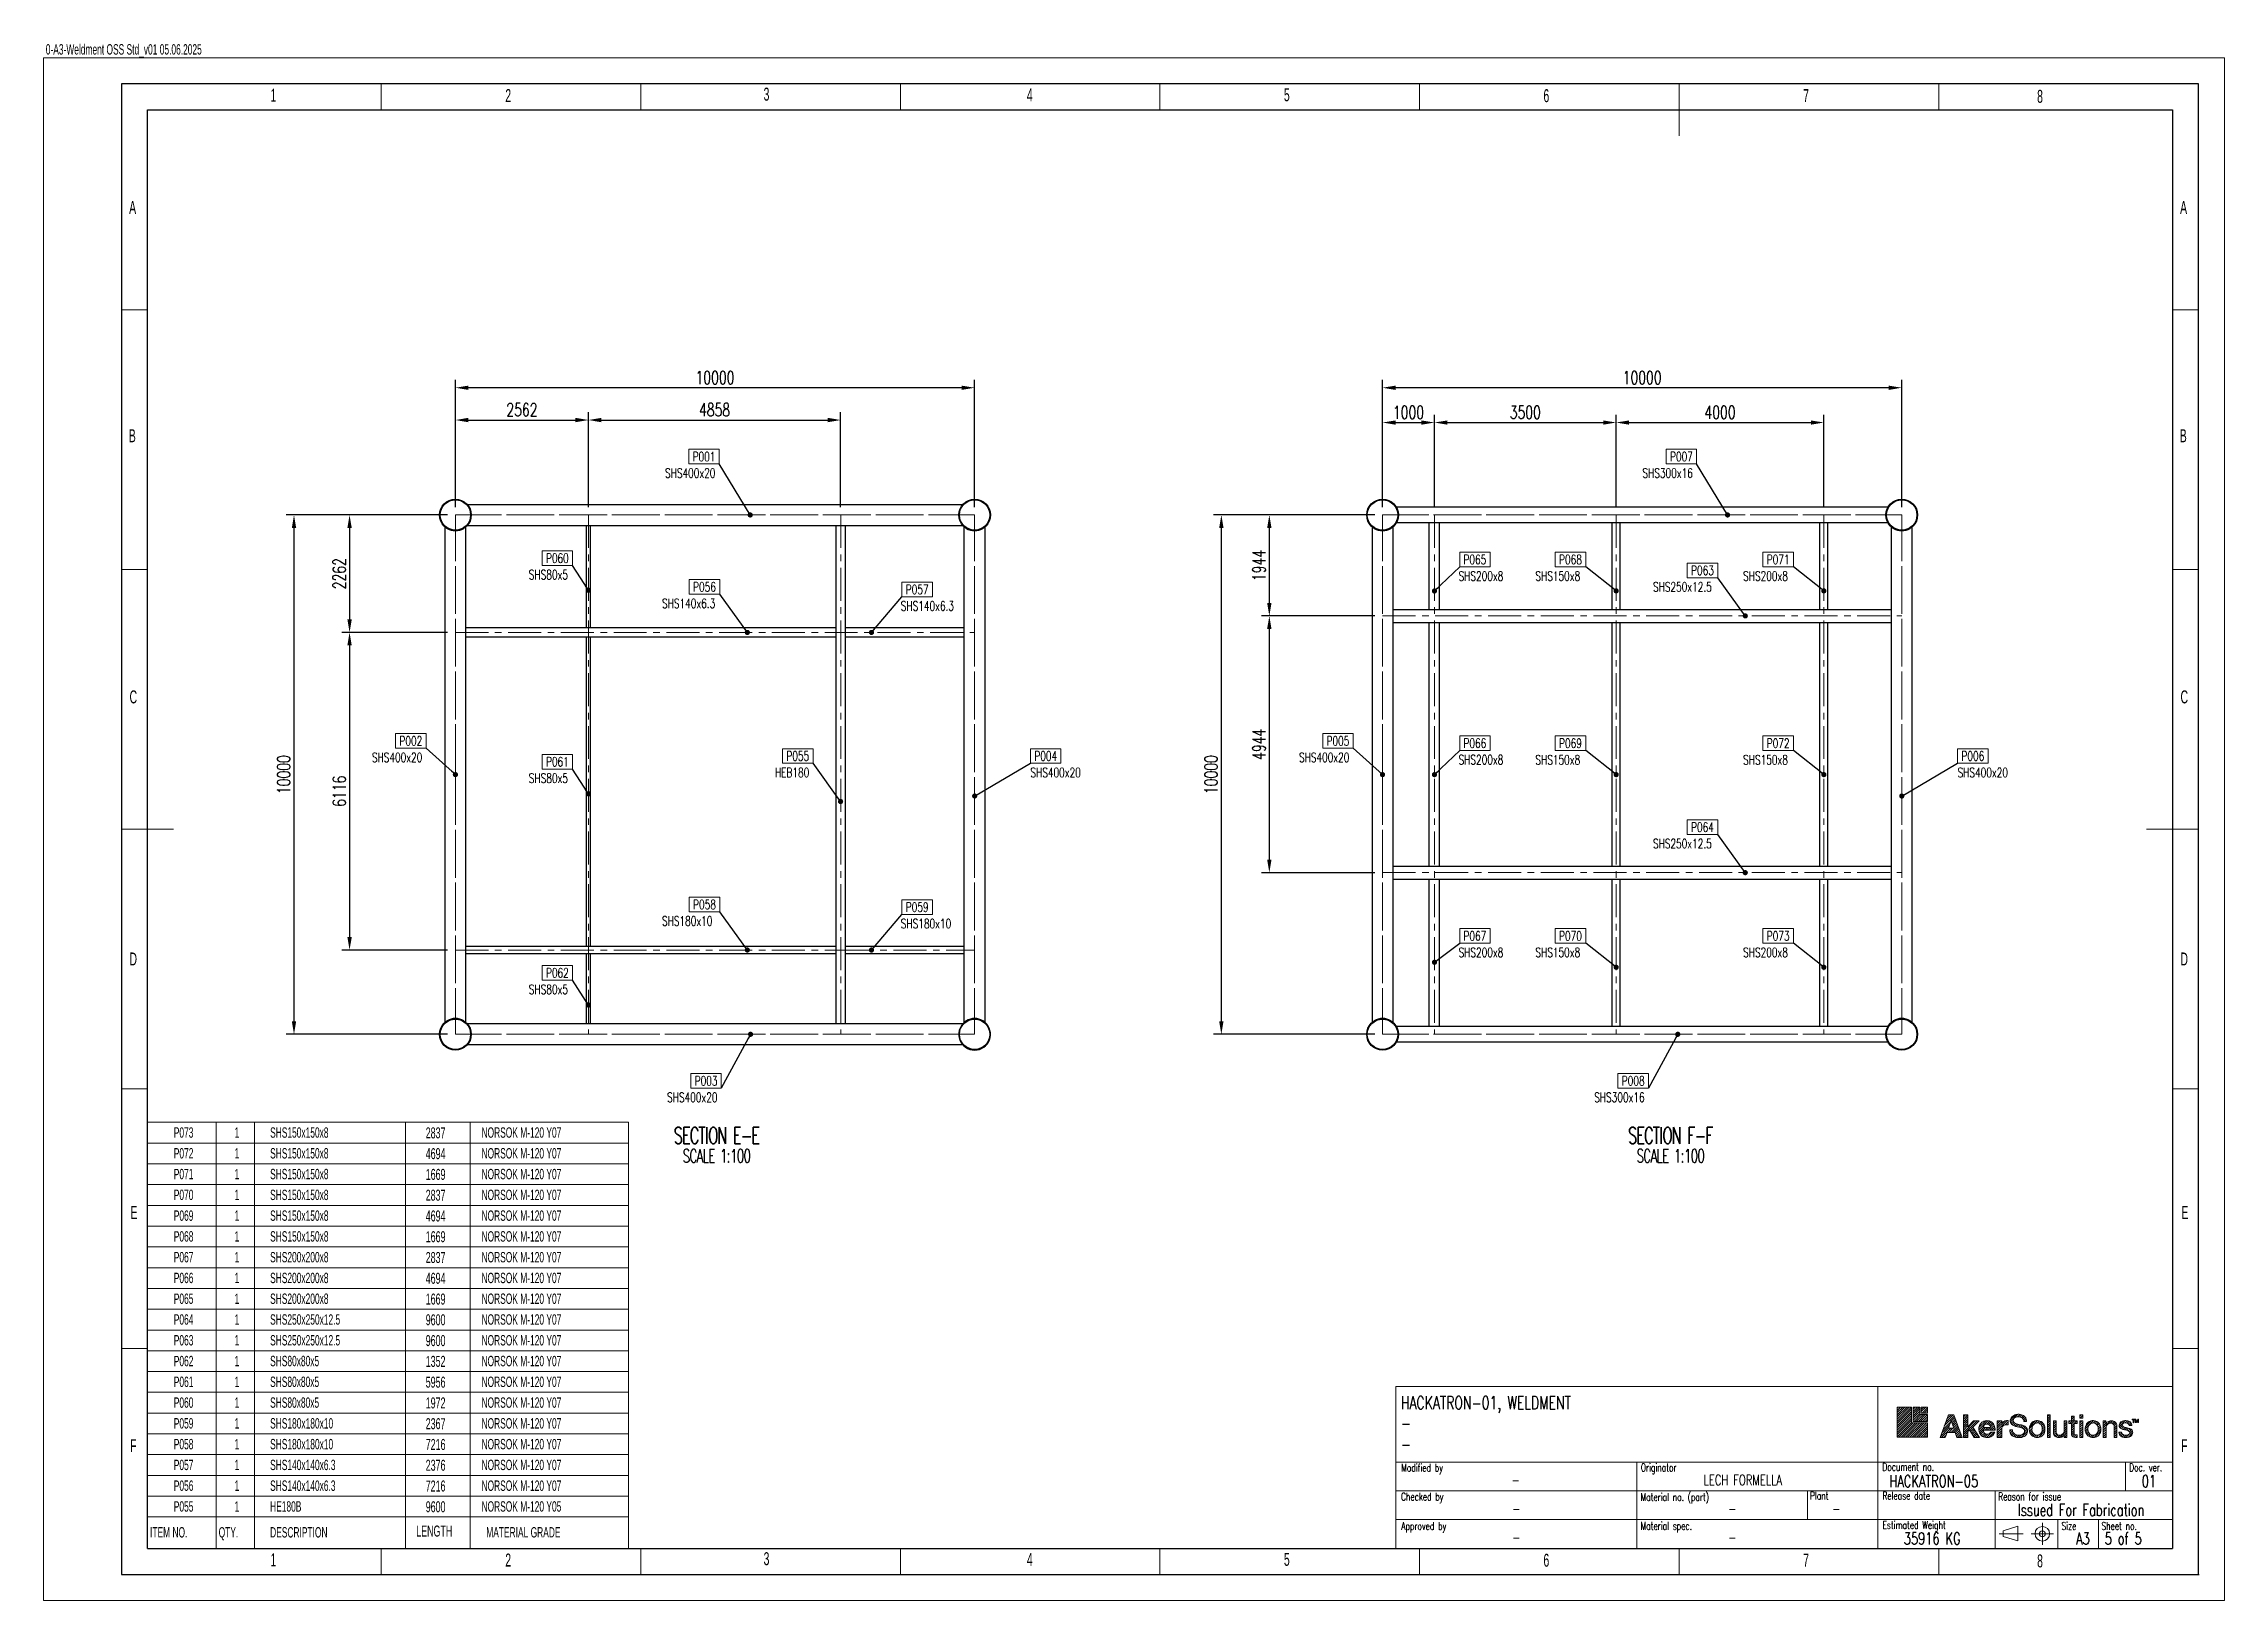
# Model space of a CAD drawing. Header units: millimetres. Extents: x 175738 to 196759, y -70231 to 13866.
# Drawn here: x 175738 to 196738, y -70231 to -55243 of the extents above; entities that cross this region are included whole.
import ezdxf
from ezdxf.enums import TextEntityAlignment as Align

# ---------------------------------------------------------------- set-up
doc = ezdxf.new("R2010")
doc.units = ezdxf.units.MM
doc.header["$PDSIZE"] = -1
doc.linetypes.add('CENTER', pattern=[10.16, 6.35, -1.27, 1.27, -1.27])
doc.linetypes.add('ISO_04W018', pattern=[5.48, 4.3, -0.54, 0.1, -0.54])
doc.layers.get('Defpoints').update_dxf_attribs({"color": 163, "lineweight": 0})
for name, color, linetype, lineweight in [('01-LIN-025-A', 2, 'Continuous', 25), ('13-LIN-018-CENT', 1, 'ISO_04W018', 9), ('24-SYM-025-SP', 2, 'Continuous', 15), ('34-TXT-018', 1, 'Continuous', 13), ('35-TXT-025', 2, 'Continuous', 15), ('36-TXT-035', 3, 'Continuous', 15), ('37-TXT-050', 4, 'Continuous', 18), ('48', 1, 'Continuous', 13)]:
    doc.layers.add(name, color=color, linetype=linetype, lineweight=lineweight)
doc.layers.add('BORDER', color=7, linetype='Continuous')
doc.styles.add('MtXpl_Simplex_IV50', font='simplex_IV50.ttf')
doc.styles.add('NEW', font='romans.shx', dxfattribs={"width": 0.7})
doc.styles.add('SLDTEXTSTYLE0', font='TXT', dxfattribs={"width": 0.605})
doc.dimstyles.new('1 to 100 AEG', dxfattribs={"dimscale": 100, "dimtxt": 2.5, "dimasz": 2.5, "dimexe": 1.5, "dimexo": 1.5, "dimgap": 0.725, "dimtad": 1, "dimdec": 0, "dimrnd": 1e-09, "dimzin": 12, "dimdsep": 46, "dimtxsty": 'SLDTEXTSTYLE0', "dimcen": 0.09, "dimadec": 0, "dimazin": 3, "dimtfac": 1, "dimtdec": 0, "dimtofl": 0, "dimtmove": 0, "dimatfit": 3, "dimfxl": 1, "dimtfill": 1, "dimfrac": 2, "dimtolj": 1, "dimtzin": 12, "dimarcsym": 0})
doc.dimstyles.new('1 to 60 AEG', dxfattribs={"dimscale": 60, "dimtxt": 2.5, "dimasz": 2.5, "dimexe": 1.5, "dimexo": 1.5, "dimgap": 0.725, "dimtad": 1, "dimdec": 0, "dimrnd": 1e-09, "dimzin": 12, "dimdsep": 46, "dimtxsty": 'NEW', "dimcen": 0.09, "dimadec": 0, "dimazin": 3, "dimtfac": 1, "dimtdec": 0, "dimtofl": 0, "dimtmove": 0, "dimatfit": 3, "dimfxl": 1, "dimfrac": 2, "dimtolj": 1, "dimtzin": 12, "dimarcsym": 0})

msp = doc.modelspace()

# ---------------------------------------------------------------- texts
at = {"color": 0, "linetype": 'Continuous', "lineweight": 13, "attachment_point": 1, "style": 'SLDTEXTSTYLE0'}
for s, insert, char_height in [('{\\Ftxt|c238;P073}', (176991.32, -65676.71), 100), ('{\\Ftxt|c238;1}', (177576.79, -65676.71), 100), ('{\\Ftxt|c238;S}HS{\\Ftxt|c238;150x150x8}', (177918.94, -65676.71), 100), ('{\\Ftxt|c238;2837}', (179417.38, -65676.98), 105.8333), ('NORSOK M-120 Y07', (179954.48, -65676.71), 100), ('{\\Ftxt|c238;P072}', (176991.32, -65876.71), 100), ('{\\Ftxt|c238;1}', (177576.79, -65876.71), 100), ('{\\Ftxt|c238;S}HS{\\Ftxt|c238;150x150x8}', (177918.94, -65876.71), 100), ('{\\Ftxt|c238;4694}', (179417.38, -65876.98), 105.8333), ('NORSOK M-120 Y07', (179954.48, -65876.71), 100), ('{\\Ftxt|c238;P071}', (176991.32, -66076.71), 100), ('{\\Ftxt|c238;1}', (177576.79, -66076.71), 100), ('{\\Ftxt|c238;S}HS{\\Ftxt|c238;150x150x8}', (177918.94, -66076.71), 100), ('{\\Ftxt|c238;1669}', (179417.38, -66076.98), 105.8333), ('NORSOK M-120 Y07', (179954.48, -66076.71), 100), ('{\\Ftxt|c238;P070}', (176991.32, -66276.71), 100), ('{\\Ftxt|c238;1}', (177576.79, -66276.71), 100), ('{\\Ftxt|c238;S}HS{\\Ftxt|c238;150x150x8}', (177918.94, -66276.71), 100), ('{\\Ftxt|c238;2837}', (179417.38, -66276.98), 105.8333), ('NORSOK M-120 Y07', (179954.48, -66276.71), 100), ('{\\Ftxt|c238;P069}', (176991.32, -66476.71), 100), ('{\\Ftxt|c238;1}', (177576.79, -66476.71), 100), ('{\\Ftxt|c238;S}HS{\\Ftxt|c238;150x150x8}', (177918.94, -66476.71), 100), ('{\\Ftxt|c238;4694}', (179417.38, -66476.98), 105.8333), ('NORSOK M-120 Y07', (179954.48, -66476.71), 100), ('{\\Ftxt|c238;P068}', (176991.32, -66676.71), 100), ('{\\Ftxt|c238;1}', (177576.79, -66676.71), 100), ('{\\Ftxt|c238;S}HS{\\Ftxt|c238;150x150x8}', (177918.94, -66676.71), 100), ('{\\Ftxt|c238;1669}', (179417.38, -66676.98), 105.8333), ('NORSOK M-120 Y07', (179954.48, -66676.71), 100), ('{\\Ftxt|c238;P067}', (176991.32, -66876.71), 100), ('{\\Ftxt|c238;1}', (177576.79, -66876.71), 100), ('{\\Ftxt|c238;S}HS{\\Ftxt|c238;20}0x{\\Ftxt|c238;20}0x{\\Ftxt|c238;8}', (177918.94, -66876.71), 100), ('{\\Ftxt|c238;2837}', (179417.38, -66876.98), 105.8333), ('NORSOK M-120 Y07', (179954.48, -66876.71), 100), ('{\\Ftxt|c238;P066}', (176991.32, -67076.71), 100), ('{\\Ftxt|c238;1}', (177576.79, -67076.71), 100), ('{\\Ftxt|c238;S}HS{\\Ftxt|c238;20}0x{\\Ftxt|c238;20}0x{\\Ftxt|c238;8}', (177918.94, -67076.71), 100), ('{\\Ftxt|c238;4694}', (179417.38, -67076.98), 105.8333), ('NORSOK M-120 Y07', (179954.48, -67076.71), 100), ('{\\Ftxt|c238;P065}', (176991.32, -67276.71), 100), ('{\\Ftxt|c238;1}', (177576.79, -67276.71), 100), ('{\\Ftxt|c238;1669}', (179417.38, -67276.98), 105.8333), ('NORSOK M-120 Y07', (179954.48, -67276.71), 100), ('{\\Ftxt|c238;P064}', (176991.32, -67476.71), 100), ('{\\Ftxt|c238;1}', (177576.79, -67476.71), 100), ('{\\Ftxt|c238;S}HS{\\Ftxt|c238;25}0x{\\Ftxt|c238;25}0x{\\Ftxt|c238;12.5}', (177918.94, -67476.71), 100), ('{\\Ftxt|c238;9600}', (179417.38, -67476.98), 105.8333), ('NORSOK M-120 Y07', (179954.48, -67476.71), 100), ('{\\Ftxt|c238;P063}', (176991.32, -67676.71), 100), ('{\\Ftxt|c238;1}', (177576.79, -67676.71), 100), ('{\\Ftxt|c238;S}HS{\\Ftxt|c238;25}0x{\\Ftxt|c238;25}0x{\\Ftxt|c238;12.5}', (177918.94, -67676.71), 100), ('{\\Ftxt|c238;9600}', (179417.38, -67676.98), 105.8333), ('NORSOK M-120 Y07', (179954.48, -67676.71), 100), ('{\\Ftxt|c238;P062}', (176991.32, -67876.71), 100), ('{\\Ftxt|c238;1}', (177576.79, -67876.71), 100), ('SHS{\\Ftxt|c238;8}0x{\\Ftxt|c238;8}0x{\\Ftxt|c238;5}', (177918.94, -67876.71), 100), ('{\\Ftxt|c238;1352}', (179417.38, -67876.98), 105.8333), ('NORSOK M-120 Y07', (179954.48, -67876.71), 100), ('{\\Ftxt|c238;P061}', (176991.32, -68076.71), 100), ('{\\Ftxt|c238;1}', (177576.79, -68076.71), 100), ('SHS{\\Ftxt|c238;8}0x{\\Ftxt|c238;8}0x{\\Ftxt|c238;5}', (177918.94, -68076.71), 100), ('{\\Ftxt|c238;5956}', (179417.38, -68076.98), 105.8333), ('NORSOK M-120 Y07', (179954.48, -68076.71), 100), ('{\\Ftxt|c238;P060}', (176991.32, -68276.71), 100), ('{\\Ftxt|c238;1}', (177576.79, -68276.71), 100), ('SHS{\\Ftxt|c238;8}0x{\\Ftxt|c238;8}0x{\\Ftxt|c238;5}', (177918.94, -68276.71), 100), ('{\\Ftxt|c238;1972}', (179417.38, -68276.98), 105.8333), ('NORSOK M-120 Y07', (179954.48, -68276.71), 100), ('{\\Ftxt|c238;P059}', (176991.32, -68476.71), 100), ('{\\Ftxt|c238;1}', (177576.79, -68476.71), 100), ('SHS{\\Ftxt|c238;18}0x{\\Ftxt|c238;18}0x{\\Ftxt|c238;10}', (177918.94, -68476.71), 100), ('{\\Ftxt|c238;2367}', (179417.38, -68476.98), 105.8333), ('NORSOK M-120 Y07', (179954.48, -68476.71), 100), ('{\\Ftxt|c238;P058}', (176991.32, -68676.71), 100), ('{\\Ftxt|c238;P057}', (176991.32, -68876.71), 100), ('{\\Ftxt|c238;1}', (177576.79, -68676.71), 100), ('{\\Ftxt|c238;1}', (177576.79, -68876.71), 100), ('SHS{\\Ftxt|c238;18}0x{\\Ftxt|c238;18}0x{\\Ftxt|c238;10}', (177918.94, -68676.71), 100), ('SHS{\\Ftxt|c238;14}0x{\\Ftxt|c238;14}0x{\\Ftxt|c238;6.3}', (177918.94, -68876.71), 100), ('{\\Ftxt|c238;2376}', (179417.38, -68876.98), 105.8333), ('{\\Ftxt|c238;7216}', (179417.38, -68676.98), 105.8333), ('NORSOK M-120 Y07', (179954.48, -68676.71), 100), ('NORSOK M-120 Y07', (179954.48, -68876.71), 100), ('{\\Ftxt|c238;P056}', (176991.32, -69076.71), 100), ('{\\Ftxt|c238;1}', (177576.79, -69076.71), 100), ('SHS{\\Ftxt|c238;14}0x{\\Ftxt|c238;14}0x{\\Ftxt|c238;6.3}', (177918.94, -69076.71), 100), ('{\\Ftxt|c238;7216}', (179417.38, -69076.98), 105.8333), ('NORSOK M-120 Y07', (179954.48, -69076.71), 100), ('{\\Ftxt|c238;P055}', (176991.32, -69276.71), 100), ('{\\Ftxt|c238;1}', (177576.79, -69276.71), 100), ('{\\Ftxt|c238;HE180B}', (177918.94, -69276.71), 100), ('{\\Ftxt|c238;9600}', (179417.38, -69276.98), 105.8333), ('NORSOK M-120 Y0{\\Ftxt|c238;5}', (179954.48, -69276.71), 100), ('LENGTH', (179325.89, -69510.73), 105.833), ('ITEM NO.', (176762.83, -69525.61), 100), ('QTY.', (177423.39, -69525.61), 100), ('DESCRIPTION', (177918.94, -69525.61), 100), ('MATERIAL GRADE', (180000.32, -69525.61), 100)]:
    msp.add_mtext(s, dxfattribs=dict(at, insert=insert, char_height=char_height))
at = {"color": 0, "linetype": 'Continuous', "lineweight": 13, "insert": (177918.94, -67276.71), "char_height": 100, "width": 704.0281, "attachment_point": 1, "style": 'SLDTEXTSTYLE0'}
msp.add_mtext('{\\Ftxt|c238;S}HS{\\Ftxt|c238;20}0x{\\Ftxt|c238;20}0x{\\Ftxt|c238;8}', dxfattribs=at)
at = {"layer": '01-LIN-025-A', "char_height": 157.5935, "attachment_point": 5, "line_spacing_factor": 0.8, "style": 'MtXpl_Simplex_IV50'}
for s, insert in [('{\\Fromans|c238;\\W0.65;\\T0.9;SECTION E-E\\P\\H0.81891x;\\C4;SCALE 1:100}', (182217.08, -65846.13)), ('{\\Fromans|c238;\\W0.65;\\T0.9;SECTION F-F\\P\\H0.81891x;\\C4;SCALE 1:100}', (191402.79, -65846.13))]:
    msp.add_mtext_dynamic_manual_height_columns(s, width=1163.7663, gutter_width=6.25, heights=[0], dxfattribs=dict(at, insert=insert))
at = {"layer": '24-SYM-025-SP', "style": 'NEW', "width": 0.7}
for s, p in [('P001', (182097.32, -59218.91)), ('P007', (191509.21, -59218.91)), ('P060', (180685.13, -60197.11)), ('P065', (189520.66, -60210.39)), ('P068', (190440.79, -60210.39)), ('P063', (191711.94, -60314.47)), ('P071', (192440.79, -60210.39)), ('P056', (182102.31, -60473.59)), ('P057', (184149.58, -60498.63)), ('P002', (179274.32, -61956.38)), ('P005', (188202.12, -61956.38)), ('P066', (189520.66, -61978.39)), ('P069', (190440.79, -61979.24)), ('P072', (192440.79, -61979.24)), ('P061', (180685.13, -62156.97)), ('P055', (183000.12, -62101.66)), ('P004', (185387.85, -62101.68)), ('P006', (194315.64, -62101.68)), ('P064', (191711.94, -62786.37)), ('P058', (182102.31, -63531.37)), ('P059', (184149.58, -63556.4)), ('P067', (189520.66, -63834)), ('P070', (190440.79, -63834)), ('P073', (192440.79, -63834)), ('P062', (180685.13, -64189.81)), ('P003', (182117.06, -65229.18)), ('P008', (191044.86, -65229.18))]:
    msp.add_text(s, height=90.339, dxfattribs=at).set_placement(p, align=Align.MIDDLE_CENTER)
at = {"layer": '34-TXT-018', "style": 'NEW', "width": 0.7}
for s, height, p in [('SHS400x20', 90.339, (181722.22, -59422.7)), ('SHS300x16', 90.339, (191134.11, -59422.7)), ('SHS80x5', 90.339, (180410.03, -60400.9)), ('SHS200x8', 90.339, (189363.36, -60414.18)), ('SHS150x8', 90.339, (190103.56, -60414.18)), ('SHS250x12.5', 90.3386, (191235.74, -60518.26)), ('SHS200x8', 90.339, (192103.56, -60414.18)), ('SHS140x6.3', 90.339, (181693.21, -60677.39)), ('SHS140x6.3', 90.339, (183992.28, -60702.42)), ('SHS400x20', 90.339, (178899.22, -62160.18)), ('SHS400x20', 90.339, (187827.01, -62160.18)), ('SHS200x8', 90.339, (189363.36, -62182.18)), ('SHS150x8', 90.339, (190103.56, -62183.03)), ('SHS150x8', 90.339, (192103.56, -62183.03)), ('SHS80x5', 90.339, (180410.03, -62360.76)), ('HEB180', 90.339, (182780.25, -62305.45)), ('SHS400x20', 90.339, (185240.65, -62305.48)), ('SHS400x20', 90.339, (194168.45, -62305.48)), ('SHS250x12.5', 90.3386, (191235.74, -62990.16)), ('SHS180x10', 90.339, (181693.21, -63735.16)), ('SHS180x10', 90.339, (183992.28, -63760.19)), ('SHS200x8', 90.339, (189363.36, -64037.79)), ('SHS150x8', 90.339, (190103.56, -64037.79)), ('SHS200x8', 90.339, (192103.56, -64037.79)), ('SHS80x5', 90.339, (180410.03, -64393.6)), ('SHS400x20', 90.339, (181741.96, -65432.97)), ('SHS300x16', 90.339, (190669.75, -65432.97))]:
    msp.add_text(s, height=height, dxfattribs=at).set_placement(p)
at = {"layer": '35-TXT-025', "lineweight": 15, "attachment_point": 1, "style": 'NEW'}
for s, insert, char_height in [('Modified by', (188811.15, -68916.11), 75.2821), ('Originator', (191118.8, -68914.29), 75.282), ('Document no.', (193444.51, -68908.51), 75.2821), ('Doc. ver.', (195820.76, -68913.65), 75.282), ('Checked by', (188809.44, -69194.32), 75.282), ('Material no. (part)', (191115.93, -69198.43), 75.2821), ('Plant', (192747.83, -69185.75), 75.282), ('Release date', (193445.01, -69185.75), 75.2821), ('Reason for issue', (194559.96, -69193.63), 75.2821), ('Approved by', (188811.64, -69477.48), 75.2821), ('Material spec.', (191116.25, -69476.43), 75.2821), ('Estimated Weight', (193445.01, -69467.64), 75.2821), ('Size', (195169.46, -69476.99), 75.282), ('Sheet no.', (195554.07, -69476.99), 75.282)]:
    msp.add_mtext(s, dxfattribs=dict(at, insert=insert, char_height=char_height))
at = {"layer": '36-TXT-035', "style": 'NEW', "width": 0.7}
for s, height, p in [('-', 100.38, (189873.4, -69122.38)), ('LECH FORMELLA', 100.3762, (191722.46, -69122.38)), ('HACKATRON-05', 115.4326, (193512.48, -69140.93)), ('-', 100.38, (189879.66, -69399.89)), ('-', 100.38, (191959.06, -69399.89)), ('-', 100.38, (192962.82, -69399.89)), ('-', 100.38, (189879.66, -69673.98)), ('-', 100.38, (191959.06, -69673.98)), ('35916 KG', 115.433, (193650.2, -69693)), ('A3', 115.433, (195309.77, -69693)), ('5 of 5', 115.433, (195585.56, -69693))]:
    msp.add_text(s, height=height, dxfattribs=at).set_placement(p)
for s, height, p in [('01', 115.433, (196011.98, -69140.93)), ('Issued For Fabrication', 115.4326, (195358.07, -69417.8))]:
    msp.add_text(s, height=height, dxfattribs=at).set_placement(p, align=Align.CENTER)
at = {"layer": '37-TXT-050', "style": 'NEW', "width": 0.7}
for s, height, p in [('HACKATRON-01, WELDMENT', 125.4702, (188806.99, -68391.19)), ('-', 125.47, (188806.99, -68589.49)), ('-', 125.47, (188806.99, -68792.07))]:
    msp.add_text(s, height=height, dxfattribs=at).set_placement(p)
at = {"layer": 'BORDER', "color": 1, "insert": (175758.75, -55248.38), "char_height": 100, "attachment_point": 1, "style": 'SLDTEXTSTYLE0'}
msp.add_mtext('0-A3-Weldment OSS Std_v01 05.06.2025', dxfattribs=at)
at = {"layer": 'BORDER', "char_height": 125, "attachment_point": 1, "style": 'SLDTEXTSTYLE0'}
for s, insert in [('1', (177922.66, -55677.4)), ('2', (180183.47, -55680.53)), ('3', (182670.96, -55667.25)), ('4', (185206.15, -55675.1)), ('5', (187681.09, -55673.49)), ('6', (190180.48, -55681.83)), ('7', (192681.73, -55680.91)), ('8', (194934.32, -55688.12)), ('A', (176561.26, -56758.18)), ('A', (196311.26, -56758.18)), ('B', (176558.23, -58956.08)), ('B', (196308.23, -58956.08)), ('C', (176565.17, -61469.99)), ('C', (196315.17, -61469.99)), ('D', (176564.37, -63993.42)), ('D', (196314.37, -63993.42)), ('E', (176574.27, -66434.29)), ('E', (196324.27, -66434.29)), ('F', (176570.63, -68679.08)), ('F', (196320.63, -68679.08)), ('1', (177922.66, -69777.4)), ('2', (180183.47, -69780.53)), ('3', (182670.96, -69767.25)), ('4', (185206.15, -69775.1)), ('5', (187681.09, -69773.49)), ('6', (190180.48, -69781.83)), ('7', (192681.73, -69780.91)), ('8', (194934.32, -69788.12))]:
    msp.add_mtext(s, dxfattribs=dict(at, insert=insert))

# ---------------------------------------------------------------- blocks, each defined once
blk = doc.blocks.new('AK_SOLUTIONS')
at = {"color": 5, "linetype": 'Continuous', "lineweight": 13}
for p, q in [((-111.144153, 13.066707), (-110.098908, 14.111952)), ((-111.144153, 11.038565), (-108.070766, 14.111952)), ((-111.144153, 9.010423), (-106.042624, 14.111952)), ((-111.144153, 6.982281), (-104.014482, 14.111952)), ((-111.144153, 4.95414), (-101.98634, 14.111952)), ((-111.144153, 2.925998), (-99.958199, 14.111952)), ((-111.144153, 0.897856), (-97.930057, 14.111952)), ((-111.144153, -1.130286), (-97.911872, 12.101995)), ((-111.144153, -3.158428), (-97.911872, 10.073853)), ((-111.144153, -5.18657), (-97.911872, 8.045712)), ((-111.144153, -7.214711), (-97.911872, 6.01757)), ((-111.144153, -9.242853), (-97.911872, 3.989428)), ((-111.144153, -11.270995), (-97.911872, 1.961286)), ((-68.887853, -6.54523), (-61.820944, 0.521679)), ((-67.674289, -3.303524), (-58.58374, 5.787025)), ((-66.460724, -0.061817), (-59.380981, 7.017926)), ((-65.247159, 3.17989), (-61.409123, 7.017926)), ((-64.033594, 6.421596), (-63.437264, 7.017926)), ((-61.235126, 1.107498), (-58.031297, 4.311326)), ((-60.716677, -0.402196), (-57.478855, 2.835627)), ((-60.198229, -1.911889), (-56.926412, 1.359927)), ((-50.079247, 6.981622), (-50.042943, 7.017926)), ((-50.079247, 4.95348), (-48.014801, 7.017926)), ((-50.079247, 2.925338), (-45.986659, 7.017926)), ((-50.079247, 0.897196), (-45.900632, 5.075811)), ((-50.079247, -1.130946), (-45.900632, 3.04767)), ((-50.079247, -9.243513), (-39.481742, 1.353992)), ((-50.079247, -11.271655), (-37.453601, 1.353992)), ((-50.079247, -3.159087), (-45.900632, 1.019528)), ((-35.872746, -6.87982), (-27.464024, 1.528902)), ((-35.737094, -4.723863), (-29.574703, 1.438527)), ((-28.553115, -1.580494), (-25.753461, 1.219159)), ((-26.887072, -1.934757), (-24.367378, 0.584937)), ((-18.900146, -7.510743), (-9.741011, 1.648392)), ((-18.900146, 0.570477), (-18.123248, 1.347375)), ((-18.900146, -1.449828), (-16.102943, 1.347375)), ((-18.900146, -5.490438), (-12.299529, 1.110179)), ((-18.900146, -3.470133), (-14.721531, 0.708482)), ((-11.757546, -2.388449), (-8.98216, 0.386938)), ((-111.144153, -13.299137), (-97.911872, -0.066856)), ((-109.562356, -13.745482), (-96.330075, -0.513201)), ((-107.534214, -13.745482), (-94.301933, -0.513201)), ((-105.506073, -13.745482), (-92.273791, -0.513201)), ((-103.477931, -13.745482), (-90.24565, -0.513201)), ((-101.449789, -13.745482), (-88.217508, -0.513201)), ((-99.421647, -13.745482), (-86.189366, -0.513201)), ((-97.393505, -13.745482), (-84.161224, -0.513201)), ((-95.365363, -13.745482), (-83.286719, -1.666838)), ((-93.337222, -13.745482), (-83.286719, -3.694979)), ((-91.30908, -13.745482), (-83.286719, -5.723121)), ((-89.280938, -13.745482), (-83.286719, -7.751263)), ((-87.252796, -13.745482), (-83.286719, -9.779405)), ((-85.224654, -13.745482), (-83.286719, -11.807547)), ((-71.314983, -13.028643), (-63.798518, -5.512178)), ((-70.133347, -13.875149), (-61.770376, -5.512178)), ((-70.101418, -9.786937), (-62.881718, -2.567236)), ((-68.105205, -13.875149), (-66.064039, -11.833983)), ((-63.482596, -9.25254), (-59.742234, -5.512178)), ((-61.454454, -9.25254), (-55.269085, -3.06717)), ((-59.679781, -3.421583), (-56.37397, -0.115772)), ((-59.426312, -9.25254), (-54.716642, -4.54287)), ((-59.161332, -4.931276), (-55.821527, -1.591471)), ((-57.605987, -9.460357), (-54.164199, -6.018569)), ((-57.087539, -10.97005), (-53.611757, -7.494268)), ((-56.56909, -12.479744), (-53.059314, -8.969968)), ((-55.936354, -13.875149), (-52.506872, -10.445667)), ((-53.908212, -13.875149), (-51.954429, -11.921366)), ((-51.880071, -13.875149), (-51.401987, -13.397065)), ((-50.079247, -5.187229), (-45.900632, -1.008614)), ((-50.079247, -7.215371), (-45.900632, -3.036756)), ((-50.079247, -13.299797), (-45.900632, -9.121181)), ((-48.626458, -13.875149), (-45.900632, -11.149323)), ((-46.598317, -13.875149), (-45.900632, -13.177465)), ((-44.185769, -7.406318), (-41.353156, -4.573705)), ((-43.415526, -8.664217), (-40.547845, -5.796536)), ((-42.645284, -9.922117), (-39.742534, -7.019367)), ((-41.875042, -11.180017), (-38.937223, -8.242198)), ((-41.1048, -12.437916), (-38.131912, -9.465029)), ((-40.334557, -13.695816), (-37.326602, -10.68786)), ((-38.485749, -13.875149), (-36.521291, -11.910691)), ((-36.457607, -13.875149), (-35.71598, -13.133522)), ((-35.602782, -8.630162), (-31.599312, -4.626691)), ((-35.023451, -10.071136), (-29.579006, -4.626691)), ((-34.366166, -1.332631), (-33.203671, -0.170135)), ((-34.245828, -11.313818), (-31.436459, -8.50445)), ((-33.311881, -12.400176), (-30.741398, -9.829693)), ((-32.103294, -13.211894), (-29.529673, -10.638273)), ((-30.626402, -13.755308), (-27.746618, -10.875523)), ((-30.130305, -7.198295), (-27.558701, -4.626691)), ((-28.823842, -13.973052), (-23.815968, -8.965178)), ((-28.11, -7.198295), (-25.538396, -4.626691)), ((-26.706941, -13.876456), (-21.795663, -8.965178)), ((-26.089695, -7.198295), (-21.655833, -2.764433)), ((-25.77808, -2.84607), (-23.271118, -0.339108)), ((-25.138584, -4.226879), (-22.358249, -1.446545)), ((-24.06939, -7.198295), (-21.192754, -4.321659)), ((-22.049085, -7.198295), (-20.899816, -6.049026)), ((-18.900146, -9.531048), (-14.703225, -5.334127)), ((-18.900146, -11.551354), (-14.721531, -7.372738)), ((-18.900146, -13.571659), (-14.721531, -9.393043)), ((-17.18333, -13.875147), (-14.721531, -11.413349)), ((-15.163025, -13.875147), (-14.721531, -13.433654)), ((-9.60174, -2.252947), (-8.98216, -1.633367))]:
    blk.add_line(p, q, dxfattribs=at)
at = {"color": 254, "linetype": 'Continuous', "lineweight": 13}
for p, q in [((-96.519, 12.123056), (-94.530104, 14.111952)), ((-96.519, 10.094914), (-92.501962, 14.111952)), ((-96.519, 8.066772), (-90.47382, 14.111952)), ((-96.519, 6.038631), (-90.251077, 12.306553)), ((-96.519, 4.010489), (-90.251077, 10.278411)), ((-96.519, 1.982347), (-90.251077, 8.250269)), ((-95.593534, 0.879671), (-89.325612, 7.147593)), ((-93.565392, 0.879671), (-87.29747, 7.147593)), ((-91.537251, 0.879671), (-85.269328, 7.147593)), ((-89.509109, 0.879671), (-83.286719, 7.102061)), ((-87.480967, 0.879671), (-83.286719, 5.073919)), ((-85.452825, 0.879671), (-83.286719, 3.045777)), ((-83.424683, 0.879671), (-83.286719, 1.017635)), ((-6.833007, 2.402782), (-2.218959, 7.01683)), ((-6.832045, 0.383439), (0.1987, 7.414184)), ((-6.255455, -1.060276), (-4.056087, 1.139092)), ((-0.113272, 5.081907), (2.114043, 7.309222)), ((1.793809, 4.968683), (3.763996, 6.93887)), ((3.301971, 4.45654), (5.14047, 6.295039)), ((4.432172, 3.566436), (6.280403, 5.414667)), ((5.237807, 2.351765), (7.191484, 4.305442)), ((5.632042, 0.725696), (7.828771, 2.922425)), ((7.652347, 0.725696), (8.081559, 1.154907)), ((10.635769, -6.070911), (18.283532, 1.576852)), ((10.975307, -3.711068), (16.0322, 1.345825)), ((18.160161, -0.566825), (20.039761, 1.312775)), ((19.79762, -0.949671), (21.459024, 0.711733)), ((27.334099, 5.265712), (29.086313, 7.017926)), ((27.334099, 3.23757), (29.861523, 5.764995)), ((27.334099, 1.209428), (29.861523, 3.736853)), ((27.334099, -0.818714), (29.861523, 1.708711)), ((32.917793, 0.305195), (33.886847, 1.274249)), ((32.917793, -1.71511), (35.336964, 0.704061)), ((42.789377, 0.075253), (43.988373, 1.274249)), ((42.789377, -1.945052), (45.353306, 0.618877)), ((46.936993, 0.023594), (48.228948, 1.315549)), ((47.972004, -0.9617), (51.970811, 3.037107)), ((49.50689, 4.613796), (50.683702, 5.790608)), ((49.50689, 2.593491), (51.970811, 5.057412)), ((49.50689, -1.447119), (52.269558, 1.315549)), ((52.012614, -0.9617), (54.289863, 1.315549)), ((57.328334, 5.789785), (58.556475, 7.017926)), ((57.328334, -0.491679), (59.161635, 1.341622)), ((57.328334, -2.519821), (59.896897, 0.048741)), ((57.434428, 3.867737), (59.896897, 6.330205)), ((59.46257, 3.867737), (59.896897, 4.302064)), ((62.111446, -6.070911), (69.759209, 1.576852)), ((62.450984, -3.711068), (67.507877, 1.345825)), ((69.635838, -0.566825), (71.515438, 1.312775)), ((71.273297, -0.949671), (72.934701, 0.711733)), ((85.311036, 1.388934), (78.783543, -5.138559)), ((81.155736, 1.274244), (78.783543, -1.097949)), ((79.135431, 1.274244), (78.783543, 0.922356)), ((87.321181, 1.378774), (85.179452, -0.762955)), ((88.843617, 0.880905), (86.974239, -0.988473)), ((89.991514, 0.008497), (88.153674, -1.829344)), ((93.581584, -1.877321), (96.626114, 1.167209)), ((93.585762, -3.893448), (99.082953, 1.603743)), ((98.943771, -0.555745), (100.95907, 1.459555)), ((100.708297, -0.811524), (102.534146, 1.014325)), ((102.040904, -1.499221), (103.792923, 0.252797)), ((105.528239, 2.841324), (107.844138, 2.841324)), ((105.528239, 2.284175), (105.528239, 2.841324)), ((106.407614, 2.284175), (105.528239, 2.284175)), ((105.619447, 2.284175), (106.176596, 2.841324)), ((106.407614, 2.183866), (107.065072, 2.841324)), ((106.407614, -0.255453), (106.407614, 2.284175)), ((106.407614, 1.295391), (106.964763, 1.852539)), ((106.407614, 0.406915), (106.964763, 0.964064)), ((106.633722, -0.255453), (106.964763, 0.075588)), ((107.844138, 2.284175), (106.964763, 2.284175)), ((106.964763, 2.284175), (106.964763, -0.255453)), ((107.396399, 2.284175), (107.844138, 2.731914)), ((107.844138, 2.841324), (107.844138, 2.284175)), ((108.07906, -0.255453), (108.07906, 2.841324)), ((108.07906, 2.841324), (108.636209, 2.841324)), ((108.07906, 2.108051), (108.690924, 2.719915)), ((108.07906, 1.219576), (108.966937, 2.107453)), ((108.07906, 0.3311), (108.636209, 0.888249)), ((108.636209, 2.841324), (109.611219, 0.677822)), ((109.399933, -0.255453), (108.636209, 1.667524)), ((108.636209, 1.667524), (108.636209, -0.255453)), ((108.857727, 1.109766), (109.242951, 1.494991)), ((109.110285, 0.47385), (109.518965, 0.882529)), ((109.362845, -0.162067), (110.186856, 0.661944)), ((109.611219, 0.677822), (110.586229, 2.841324)), ((110.586229, 1.667524), (109.822505, -0.255453)), ((109.854839, 1.218403), (111.143378, 2.506942)), ((110.583723, 2.835763), (110.589284, 2.841324)), ((110.586229, 2.841324), (111.143378, 2.841324)), ((110.586229, -0.255453), (110.586229, 1.667524)), ((110.586229, 1.061318), (111.143378, 1.618466)), ((110.586229, 0.172842), (111.143378, 0.729991)), ((111.143378, 2.841324), (111.143378, -0.255453)), ((-7.344896, -8.210632), (-6.053707, -6.919443)), ((-6.954123, -9.840165), (-4.841919, -7.72796)), ((-6.236362, -11.142709), (-4.312567, -9.218914)), ((-5.297865, -2.122992), (-3.35585, -0.180976)), ((-5.266587, -12.193239), (-3.384868, -10.311519)), ((-4.080038, -2.925469), (-2.165777, -1.011208)), ((-4.042537, -12.989494), (-2.188474, -11.13543)), ((-2.621503, -3.48724), (-0.666554, -1.53229)), ((-2.566818, -13.53408), (-0.676415, -11.643677)), ((-1.047129, -3.93317), (0.982503, -1.903538)), ((-0.904269, -13.891836), (1.145428, -11.842139)), ((0.58129, -4.325056), (2.660477, -2.24587)), ((0.912903, -14.094969), (3.405688, -11.602184)), ((2.215014, -4.711637), (4.267931, -2.65872)), ((3.122802, -13.905376), (9.035278, -7.992899)), ((3.782165, -5.164791), (5.740775, -3.206182)), ((5.079624, -5.887638), (7.011491, -3.955771)), ((5.976914, -7.010653), (8.045482, -4.942085)), ((6.191005, -8.816866), (8.743411, -6.264461)), ((6.405272, -12.64321), (8.39698, -10.651502)), ((10.698352, -8.028633), (13.114012, -5.612974)), ((11.135142, -9.612149), (13.192283, -7.555008)), ((11.890642, -10.876953), (13.684939, -9.082656)), ((12.826756, -11.961145), (14.513758, -10.274142)), ((13.947896, -12.860309), (15.592372, -11.215834)), ((15.241349, -13.587162), (16.993204, -11.835307)), ((16.87905, -13.969766), (19.202051, -11.646765)), ((18.965449, -13.903672), (24.949684, -7.919437)), ((20.931916, -1.835679), (22.622501, -0.145094)), ((21.781499, -3.006402), (23.592904, -1.194997)), ((22.192499, -12.696927), (23.531576, -11.35785)), ((22.199375, -8.649441), (25.018864, -5.829952)), ((22.35694, -4.451266), (24.312225, -2.49598)), ((22.600908, -6.227603), (24.792321, -4.036189)), ((27.334099, -2.846855), (29.861523, -0.319431)), ((27.334099, -4.874997), (29.861523, -2.347573)), ((27.334099, -6.903139), (29.861523, -4.375715)), ((27.334099, -8.931281), (29.861523, -6.403856)), ((27.334099, -10.959423), (29.861523, -8.431998)), ((27.334099, -12.987565), (29.861523, -10.46014)), ((28.474656, -13.875149), (29.861523, -12.488282)), ((32.917793, -3.735415), (35.336964, -1.316245)), ((32.917793, -5.75572), (35.336964, -3.33655)), ((32.917793, -7.776026), (35.336964, -5.356855)), ((32.928312, -9.785812), (35.336964, -7.37716)), ((33.335495, -11.398934), (35.370598, -9.363831)), ((34.145334, -12.6094), (35.983175, -10.771559)), ((35.293231, -13.481808), (37.162609, -11.61243)), ((36.815667, -13.979677), (38.957396, -11.837948)), ((38.825813, -13.989837), (45.353306, -7.462344)), ((42.753529, -8.041815), (45.353306, -5.442039)), ((42.789377, -3.965357), (45.353306, -1.401428)), ((42.789377, -5.985663), (45.353306, -3.421734)), ((42.85674, -11.979214), (45.353306, -9.482649)), ((42.981112, -13.875147), (45.353306, -11.502954)), ((45.001417, -13.875147), (45.353306, -13.523259)), ((49.50689, -3.467424), (51.970811, -1.003504)), ((49.50689, -5.48773), (51.970811, -3.023809)), ((49.50689, -7.508035), (51.970811, -5.044114)), ((49.50689, -9.52834), (51.970811, -7.064419)), ((49.516326, -11.539209), (51.970811, -9.084724)), ((50.129103, -12.946737), (52.067272, -11.008568)), ((51.460418, -13.635727), (53.520804, -11.575341)), ((53.281412, -13.835038), (54.833727, -12.282723)), ((54.032919, -0.9617), (54.771418, -0.223201)), ((57.328334, -4.547963), (59.896897, -1.9794)), ((57.328334, -6.576104), (59.896897, -4.007542)), ((57.328334, -8.604246), (59.896897, -6.035684)), ((57.328334, -10.632388), (59.896897, -8.063826)), ((57.328334, -12.66053), (59.896897, -10.091968)), ((58.141857, -13.875149), (59.896897, -12.12011)), ((62.174029, -8.028633), (64.589689, -5.612974)), ((62.610819, -9.612149), (64.66796, -7.555008)), ((63.366319, -10.876953), (65.160616, -9.082656)), ((64.302433, -11.961145), (65.989435, -10.274142)), ((65.423573, -12.860309), (67.068049, -11.215834)), ((66.717026, -13.587162), (68.468881, -11.835307)), ((68.354727, -13.969766), (70.677728, -11.646765)), ((70.441126, -13.903672), (76.425361, -7.919437)), ((72.407593, -1.835679), (74.098178, -0.145094)), ((73.257176, -3.006402), (75.068581, -1.194997)), ((73.668177, -12.696927), (75.007253, -11.35785)), ((73.675052, -8.649441), (76.494541, -5.829952)), ((73.832617, -4.451266), (75.787902, -2.49598)), ((74.076585, -6.227603), (76.267998, -4.036189)), ((81.280108, -0.621688), (78.783543, -3.118254)), ((81.383319, -4.559088), (78.783543, -7.158864)), ((81.347472, -6.61524), (78.783543, -9.179169)), ((81.347472, -8.635545), (78.783543, -11.199474)), ((81.347472, -10.65585), (78.783543, -13.219779)), ((81.347472, -12.676155), (80.148476, -13.875152)), ((90.801354, -1.201969), (88.766251, -3.237071)), ((91.208536, -2.815091), (88.799884, -5.223743)), ((91.219055, -4.824877), (88.799884, -7.244048)), ((91.219055, -6.845182), (88.799884, -9.264353)), ((91.219055, -8.865487), (88.799884, -11.284658)), ((91.219055, -10.885792), (88.799884, -13.304963)), ((91.219055, -12.906098), (90.250001, -13.875152)), ((93.326093, -10.214033), (94.473426, -9.0667)), ((93.933008, -11.627423), (95.774125, -9.786306)), ((94.366151, -5.133364), (96.328487, -3.171028)), ((94.889375, -12.691361), (96.639589, -10.941147)), ((95.543757, -5.976064), (97.440699, -4.079122)), ((96.194546, -13.406495), (97.980191, -11.62085)), ((97.016125, -6.524001), (98.909061, -4.631065)), ((97.79357, -13.827776), (99.801912, -11.819434)), ((98.613953, -6.946478), (100.536104, -5.024327)), ((99.681517, -13.960134), (105.685, -7.956651)), ((100.222497, -7.358239), (102.163618, -5.417118)), ((101.762746, -7.838295), (103.72295, -5.878091)), ((101.94639, -13.715566), (105.848128, -9.813828)), ((102.641263, -2.919168), (104.662373, -0.898057)), ((102.934365, -8.686981), (104.906908, -6.714438)), ((104.54589, -3.034846), (105.137213, -2.443523)), ((106.407614, -0.255453), (106.964763, -0.255453)), ((108.636209, -0.255453), (108.07906, -0.255453)), ((108.380983, -0.255453), (108.636209, -0.000227)), ((109.399933, -0.255453), (109.822505, -0.255453)), ((111.143378, -0.255453), (110.586229, -0.255453)), ((111.04641, -0.255453), (111.143378, -0.158485))]:
    blk.add_line(p, q, dxfattribs=at)
at = {"color": 1, "linetype": 'Continuous', "lineweight": 0}
for p, q in [((-88.858205, 13.932956), (-88.67921, 14.111952)), ((-88.858205, 11.904814), (-86.651068, 14.111952)), ((-88.858205, 9.876672), (-84.622926, 14.111952)), ((-88.166271, 8.540465), (-83.286719, 13.420017)), ((-86.138129, 8.540465), (-83.286719, 11.391875)), ((-84.109987, 8.540465), (-83.286719, 9.363734))]:
    blk.add_line(p, q, dxfattribs=at)
at = {"color": 5, "linetype": 'Continuous', "lineweight": 0, "flags": 128}
for points in [[(-83.286719, -0.513201), (-97.911872, -0.513201), (-97.911872, 14.111952), (-111.144153, 14.111952), (-111.144153, -13.745482), (-83.286719, -13.745482), (-83.286719, -0.513201)], [(-63.810352, 7.017926), (-71.631881, -13.875149), (-66.765002, -13.875149), (-65.177538, -9.25254), (-57.677354, -9.25254), (-56.08989, -13.875149), (-51.223011, -13.875149), (-59.04454, 7.017926), (-63.810352, 7.017926)], [(-63.893049, -5.512178), (-61.427446, 1.667524), (-58.961843, -5.512178), (-63.893049, -5.512178)], [(-50.079247, 7.017926), (-50.079247, -13.875149), (-45.900632, -13.875149), (-45.900632, -8.472108), (-44.407914, -7.043527), (-40.224747, -13.875149), (-35.227572, -13.875149), (-41.536425, -4.295418), (-35.63338, 1.353992), (-40.817995, 1.353992), (-45.900632, -4.112126), (-45.900632, 7.017926), (-50.079247, 7.017926)]]:
    blk.add_lwpolyline(points, close=True, dxfattribs=at)
at = {"color": 254, "linetype": 'Continuous', "lineweight": 13, "flags": 128}
for points in [[(-90.251077, 7.147593), (-90.251077, 14.111952), (-96.519, 14.111952), (-96.519, 0.879671), (-83.286719, 0.879671), (-83.286719, 7.147593), (-90.251077, 7.147593)], [(27.334099, 7.017926), (27.334099, -13.875149), (29.861523, -13.875149), (29.861523, 7.017926), (27.334099, 7.017926)], [(57.328334, 3.867737), (59.896897, 3.867737), (59.896897, 7.017926), (57.328334, 7.017926), (57.328334, 3.867737)], [(57.328334, 1.341622), (57.328334, -13.875149), (59.896897, -13.875149), (59.896897, 1.341622), (57.328334, 1.341622)]]:
    blk.add_lwpolyline(points, close=True, dxfattribs=at)
at = {"color": 1, "linetype": 'Continuous', "lineweight": 0, "flags": 128}
blk.add_lwpolyline([(-83.286719, 8.540465), (-83.286719, 14.111952), (-88.858205, 14.111952), (-88.858205, 8.540465), (-83.286719, 8.540465)], close=True, dxfattribs=at)
at = {"color": 5, "linetype": 'Continuous', "lineweight": 13, "flags": 128}
for points in [[(-21.632959, -2.816069, -0.082721), (-20.816157, -7.198298), (-31.735476, -7.198298, 0.049783), (-31.271473, -9.03323, 0.145859), (-30.22903, -10.28307, 0.103389), (-28.853564, -10.840295, 0.076682), (-27.502962, -10.859368, 0.21054), (-24.804467, -8.96518), (-21.126308, -8.96518, -0.053968), (-22.329642, -11.247141, -0.15945), (-25.634612, -13.664727, -0.089879), (-29.499189, -13.923893, -0.169202), (-33.32248, -12.392101, -0.133436), (-35.670658, -8.414937, -0.20241), (-34.435767, -1.410966, -0.132144), (-31.169059, 1.031128, -0.146388), (-26.191753, 1.340514, -0.148403), (-23.500949, -0.09823, -0.111192), (-21.632959, -2.816069)], [(-14.721533, -1.115564), (-14.721533, 1.347373), (-18.900148, 1.347373), (-18.900148, -13.875149), (-14.721533, -13.875149), (-14.721533, -5.445911, -0.223244), (-13.563544, -3.33203, -0.2482), (-8.982162, -2.37594), (-8.982162, 1.667524, 0.076337), (-11.846242, 1.314161, 0.177327), (-14.721533, -1.115564)], [(-31.735476, -4.626694), (-25.065489, -4.626694, 0.20005), (-26.272257, -2.32922, 0.202357), (-28.688064, -1.591147, 0.230485), (-31.111139, -2.970938, 0.110605), (-31.735476, -4.626694)]]:
    blk.add_lwpolyline(points, format="xyb", close=True, dxfattribs=at)
at = {"color": 254, "linetype": 'Continuous', "lineweight": 13, "flags": 128}
for points in [[(8.075199, 0.725694, 0.205429), (6.634082, 5.070806, 0.144948), (3.396481, 7.05056, 0.101752), (-0.800445, 7.327453, 0.124963), (-4.672888, 5.833696, 0.206199), (-6.921037, 1.869861, 0.082434), (-6.719429, -0.174049, 0.129126), (-5.399807, -2.045482, 0.091145), (-3.416434, -3.221638, 0.038324), (-0.588341, -4.048295), (2.717391, -4.830515, -0.042612), (4.270816, -5.362414, -0.132695), (5.823131, -6.672214, -0.283213), (5.717587, -10.047894, -0.201575), (2.561642, -11.775722, -0.104749), (-1.412942, -11.461574, -0.143263), (-3.98693, -9.68756, -0.104748), (-4.827715, -8.069121, -0.022939), (-4.87559, -6.919445), (-7.427763, -6.919445, 0.083488), (-7.027244, -9.680667, 0.132064), (-5.109824, -12.337465, 0.094622), (-2.881267, -13.456183, 0.049257), (0.373761, -14.067325, 0.065477), (2.177001, -14.039832, 0.058986), (4.987835, -13.438669, 0.123055), (8.071377, -11.110087, 0.149941), (9.016767, -8.89366, 0.105402), (8.642178, -5.941301, 0.131277), (7.200483, -4.082474, 0.091131), (4.501805, -2.720848, 0.024794), (2.276799, -2.16407), (0.128609, -1.73166, -0.054362), (-2.155717, -1.016513, -0.140176), (-3.707049, 0.2242, -0.134579), (-4.132293, 1.724625, -0.243886), (-2.848462, 4.193526, -0.141687), (-0.112247, 5.081998, -0.122114), (3.060251, 4.589408, -0.135479), (4.718201, 3.227377, -0.122193), (5.466299, 1.673185, -0.028305), (5.524184, 0.725694), (8.075199, 0.725694)], [(14.246576, 0.689403, -0.124145), (18.213823, 1.581482, -0.177575), (22.427023, 0.035812, -0.149367), (24.540919, -3.093878, -0.094208), (25.022154, -6.906375, -0.161804), (23.579363, -11.299008, -0.175978), (20.132473, -13.700259, -0.058648), (17.608451, -13.986256, -0.163589), (14.16325, -13.012056, -0.145039), (11.139868, -9.624904, -0.079242), (10.698948, -8.03686, -0.063724), (10.715255, -5.04507, -0.07633), (11.395681, -2.464691, -0.163458), (14.246576, 0.689403)], [(42.789374, -7.80452), (42.789374, 1.274247), (45.353303, 1.274247), (45.353303, -13.875149), (42.856738, -13.875149), (42.856738, -11.331781, -0.187859), (40.587583, -13.520088, -0.114673), (37.484288, -14.037947, -0.174877), (34.419948, -12.897988, -0.215767), (32.917791, -9.489837), (32.917791, 1.274247), (35.336962, 1.274247), (35.336962, -9.211442, 0.182906), (36.404198, -11.236621, 0.164165), (38.792014, -11.866881, 0.189121), (41.624328, -10.442906, 0.167593), (42.789374, -7.80452)], [(49.506888, -11.457551), (49.506888, -0.961702), (46.936991, -0.961702), (46.936991, 1.315546), (49.506888, 1.315546), (49.506888, 5.790606), (51.970809, 5.790606), (51.970809, 1.315546), (54.832137, 1.315546), (54.742274, -0.961702), (51.970809, -0.961702), (51.970809, -10.7944, 0.203619), (52.347693, -11.303904, 0.184043), (53.300609, -11.578146, 0.057031), (54.833725, -11.483558), (54.833725, -13.875149, -0.041129), (51.552641, -13.650692, -0.182704), (50.237921, -13.089717, -0.167278), (49.506888, -11.457551)], [(65.722253, 0.689403, -0.124145), (69.6895, 1.581482, -0.177575), (73.9027, 0.035812, -0.149367), (76.016596, -3.093878, -0.094208), (76.497831, -6.906375, -0.161804), (75.05504, -11.299008, -0.175978), (71.60815, -13.700259, -0.058648), (69.084128, -13.986256, -0.163589), (65.638927, -13.012056, -0.145039), (62.615545, -9.624904, -0.079242), (62.174625, -8.03686, -0.063724), (62.190932, -5.04507, -0.07633), (62.871358, -2.464691, -0.163458), (65.722253, 0.689403)], [(81.347474, -4.796383), (81.347474, -13.875149), (78.783545, -13.875149), (78.783545, 1.274247), (81.280111, 1.274247), (81.280111, -1.269122, -0.187859), (83.549266, 0.919186, -0.114673), (86.652561, 1.437044, -0.174877), (89.7169, 0.297085, -0.215767), (91.219057, -3.111066), (91.219057, -13.875149), (88.799887, -13.875149), (88.799887, -3.389461, 0.182906), (87.73265, -1.364282, 0.164165), (85.344835, -0.734022, 0.189121), (82.512521, -2.157997, 0.167593), (81.347474, -4.796383)], [(93.137837, -9.066702), (95.699736, -9.066702, 0.237837), (96.249325, -10.583423, 0.166449), (98.260724, -11.687236, 0.088681), (101.0478, -11.729428, 0.205114), (102.916873, -10.509944, 0.330177), (102.909292, -8.645617, 0.134916), (101.267754, -7.647225, 0.020561), (98.962595, -7.034008, -0.02957), (96.20814, -6.269551, -0.126873), (94.019805, -4.788908, -0.181534), (93.447945, -2.694599, -0.2226), (95.049796, 0.34032, -0.136167), (98.123286, 1.502538, -0.101909), (101.25367, 1.394777, -0.108923), (103.54518, 0.481544, -0.138347), (104.848682, -1.290207, -0.094584), (105.190793, -3.034848), (102.645612, -3.034848, 0.28734), (101.730534, -1.251556, 0.135441), (99.07141, -0.550195, 0.246227), (96.47013, -1.743188, 0.368625), (96.442753, -3.340626, 0.153323), (99.04016, -4.663292, -0.002269), (102.75054, -5.558771, -0.167117), (104.991629, -6.794925, -0.208867), (105.876826, -9.320722, -0.217557), (104.487995, -12.564585, -0.146327), (101.841065, -13.735927, -0.080471), (98.199059, -13.88356, -0.130209), (94.986019, -12.782951, -0.097393), (93.665834, -11.186836, -0.097608), (93.137837, -9.066702)], [(20.634775, -1.544801, 0.189167), (18.360891, -0.559961, 0.102599), (16.434675, -0.87387, 0.138812), (14.530748, -2.235251, 0.14474), (13.127198, -5.343695, 0.079606), (13.261205, -7.959709, 0.109702), (14.220916, -9.948666, 0.101494), (16.064257, -11.51627, 0.121718), (17.580027, -11.908996, 0.123087), (19.835465, -11.390931, 0.222245), (22.239399, -8.517568, 0.074623), (22.601901, -6.199039, 0.083625), (22.175119, -3.865863, 0.125179), (20.634775, -1.544801)], [(22.239399, -8.517568, 0.074623), (22.601901, -6.199039, 0.083625), (22.175119, -3.865863, 0.125179), (20.634775, -1.544801, 0.189167), (18.360891, -0.559961, 0.102599), (16.434675, -0.87387, 0.138812), (14.530748, -2.235251, 0.14474), (13.127198, -5.343695, 0.079606), (13.261205, -7.959709, 0.109702), (14.220916, -9.948666, 0.101494), (16.064257, -11.51627, 0.121718), (17.580027, -11.908996, 0.123087), (19.835465, -11.390931, 0.222245), (22.239399, -8.517568)], [(72.110452, -1.544801, 0.189167), (69.836568, -0.559961, 0.102599), (67.910352, -0.87387, 0.138812), (66.006425, -2.235251, 0.14474), (64.602875, -5.343695, 0.079606), (64.736882, -7.959709, 0.109702), (65.696593, -9.948666, 0.101494), (67.539934, -11.51627, 0.121718), (69.055704, -11.908996, 0.123087), (71.311142, -11.390931, 0.222245), (73.715076, -8.517568, 0.074623), (74.077578, -6.199039, 0.083625), (73.650796, -3.865863, 0.125179), (72.110452, -1.544801)], [(73.715076, -8.517568, 0.074623), (74.077578, -6.199039, 0.083625), (73.650796, -3.865863, 0.125179), (72.110452, -1.544801, 0.189167), (69.836568, -0.559961, 0.102599), (67.910352, -0.87387, 0.138812), (66.006425, -2.235251, 0.14474), (64.602875, -5.343695, 0.079606), (64.736882, -7.959709, 0.109702), (65.696593, -9.948666, 0.101494), (67.539934, -11.51627, 0.121718), (69.055704, -11.908996, 0.123087), (71.311142, -11.390931, 0.222245), (73.715076, -8.517568)]]:
    blk.add_lwpolyline(points, format="xyb", close=True, dxfattribs=at)
at = {"color": 254, "linetype": 'Continuous', "lineweight": 13}
blk.add_point((106.407614, -0.255453), dxfattribs=at)
blk = doc.blocks.new('*D872')
at = {"color": 0, "lineweight": -2, "transparency": 16777216}
for p, q in [((179703, -59706), (179703, -58792)), ((180984, -59706), (180984, -58792)), ((179828, -58867), (180859, -58867))]:
    blk.add_line(p, q, dxfattribs=at)
at = {"color": 0, "transparency": 16777216}
for points in [[(179828, -58846), (179828, -58888), (179703, -58867)], [(180859, -58846), (180859, -58888), (180984, -58867)]]:
    blk.add_solid(points, dxfattribs=at)
at = {"layer": 'Defpoints', "color": 0, "transparency": 16777216}
for p in [(180984, -58867), (179703, -59781), (180984, -59781)]:
    blk.add_point(p, dxfattribs=at)
at = {"color": 0, "lineweight": 13, "transparency": 16777216, "insert": (180344, -58768), "char_height": 125, "attachment_point": 5, "style": 'NEW'}
blk.add_mtext('\\A1;2562', dxfattribs=at)
blk = doc.blocks.new('*D873')
at = {"color": 0, "lineweight": -2, "transparency": 16777216}
for p, q in [((180984, -59706), (180984, -58792)), ((183413, -59706), (183413, -58792)), ((181109, -58867), (183288, -58867))]:
    blk.add_line(p, q, dxfattribs=at)
at = {"color": 0, "transparency": 16777216}
for points in [[(181109, -58846), (181109, -58888), (180984, -58867)], [(183288, -58846), (183288, -58888), (183413, -58867)]]:
    blk.add_solid(points, dxfattribs=at)
at = {"layer": 'Defpoints', "color": 0, "transparency": 16777216}
for p in [(183413, -58867), (180984, -59781), (183413, -59781)]:
    blk.add_point(p, dxfattribs=at)
at = {"color": 0, "lineweight": 13, "transparency": 16777216, "insert": (182199, -58768), "char_height": 125, "attachment_point": 5, "style": 'NEW'}
blk.add_mtext('\\A1;4858', dxfattribs=at)
blk = doc.blocks.new('*D874')
at = {"color": 0, "lineweight": -2, "transparency": 16777216}
for p, q in [((179703, -59706), (179703, -58481)), ((184578, -58556), (179828, -58556)), ((184703, -59706), (184703, -58481))]:
    blk.add_line(p, q, dxfattribs=at)
at = {"color": 0, "transparency": 16777216}
for points in [[(179828, -58536), (179828, -58577), (179703, -58556)], [(184578, -58536), (184578, -58577), (184703, -58556)]]:
    blk.add_solid(points, dxfattribs=at)
at = {"layer": 'Defpoints', "color": 0, "transparency": 16777216}
for p in [(179703, -58556), (179703, -59781), (184703, -59781)]:
    blk.add_point(p, dxfattribs=at)
at = {"color": 0, "lineweight": 13, "transparency": 16777216, "insert": (182203, -58458), "char_height": 125, "attachment_point": 5, "style": 'NEW'}
blk.add_mtext('\\A1;10000', dxfattribs=at)
blk = doc.blocks.new('*D875')
at = {"color": 0, "lineweight": -2, "transparency": 16777216}
for p, q in [((179628, -59781), (178609, -59781)), ((178684, -59906), (178684, -60787)), ((179628, -60912), (178609, -60912))]:
    blk.add_line(p, q, dxfattribs=at)
at = {"color": 0, "transparency": 16777216}
for points in [[(178663, -59906), (178705, -59906), (178684, -59781)], [(178663, -60787), (178705, -60787), (178684, -60912)]]:
    blk.add_solid(points, dxfattribs=at)
at = {"layer": 'Defpoints', "color": 0, "transparency": 16777216}
for p in [(179703, -59781), (178684, -60912), (179703, -60912)]:
    blk.add_point(p, dxfattribs=at)
at = {"color": 0, "lineweight": 13, "transparency": 16777216, "insert": (178585, -60346), "char_height": 125, "attachment_point": 5, "rotation": 90, "style": 'NEW'}
blk.add_mtext('\\A1;2262', dxfattribs=at)
blk = doc.blocks.new('*D876')
at = {"color": 0, "lineweight": -2, "transparency": 16777216}
for p, q in [((179628, -60912), (178609, -60912)), ((178684, -61037), (178684, -63845)), ((179628, -63970), (178609, -63970))]:
    blk.add_line(p, q, dxfattribs=at)
at = {"color": 0, "transparency": 16777216}
for points in [[(178663, -61037), (178705, -61037), (178684, -60912)], [(178663, -63845), (178705, -63845), (178684, -63970)]]:
    blk.add_solid(points, dxfattribs=at)
at = {"layer": 'Defpoints', "color": 0, "transparency": 16777216}
for p in [(179703, -60912), (178684, -63970), (179703, -63970)]:
    blk.add_point(p, dxfattribs=at)
at = {"color": 0, "lineweight": 13, "transparency": 16777216, "insert": (178585, -62441), "char_height": 125, "attachment_point": 5, "rotation": 90, "style": 'NEW'}
blk.add_mtext('\\A1;6116', dxfattribs=at)
blk = doc.blocks.new('*D877')
at = {"color": 0, "lineweight": -2, "transparency": 16777216}
for p, q in [((179628, -59781), (178074, -59781)), ((178149, -64656), (178149, -59906)), ((179628, -64781), (178074, -64781))]:
    blk.add_line(p, q, dxfattribs=at)
at = {"color": 0, "transparency": 16777216}
for points in [[(178128, -59906), (178170, -59906), (178149, -59781)], [(178128, -64656), (178170, -64656), (178149, -64781)]]:
    blk.add_solid(points, dxfattribs=at)
at = {"layer": 'Defpoints', "color": 0, "transparency": 16777216}
for p in [(178149, -59781), (179703, -59781), (179703, -64781)]:
    blk.add_point(p, dxfattribs=at)
at = {"color": 0, "lineweight": 13, "transparency": 16777216, "insert": (178050, -62281), "char_height": 125, "attachment_point": 5, "rotation": 90, "style": 'NEW'}
blk.add_mtext('\\A1;10000', dxfattribs=at)
blk = doc.blocks.new('*D878')
at = {"color": 0, "lineweight": -2, "transparency": 16777216}
for p, q in [((188556, -59781), (187466, -59781)), ((187541, -59906), (187541, -60628)), ((188556, -60753), (187466, -60753))]:
    blk.add_line(p, q, dxfattribs=at)
at = {"color": 0, "transparency": 16777216}
for points in [[(187520, -59906), (187562, -59906), (187541, -59781)], [(187520, -60628), (187562, -60628), (187541, -60753)]]:
    blk.add_solid(points, dxfattribs=at)
at = {"layer": 'Defpoints', "color": 0, "transparency": 16777216}
for p in [(188631, -59781), (187541, -60753), (188631, -60753)]:
    blk.add_point(p, dxfattribs=at)
at = {"color": 0, "lineweight": 13, "transparency": 16777216, "insert": (187442, -60267), "char_height": 125, "attachment_point": 5, "rotation": 90, "style": 'NEW'}
blk.add_mtext('\\A1;1944', dxfattribs=at)
blk = doc.blocks.new('*D879')
at = {"color": 0, "lineweight": -2, "transparency": 16777216}
for p, q in [((188556, -60753), (187466, -60753)), ((187541, -60878), (187541, -63100)), ((188556, -63225), (187466, -63225))]:
    blk.add_line(p, q, dxfattribs=at)
at = {"color": 0, "transparency": 16777216}
for points in [[(187520, -60878), (187562, -60878), (187541, -60753)], [(187520, -63100), (187562, -63100), (187541, -63225)]]:
    blk.add_solid(points, dxfattribs=at)
at = {"layer": 'Defpoints', "color": 0, "transparency": 16777216}
for p in [(188631, -60753), (187541, -63225), (188631, -63225)]:
    blk.add_point(p, dxfattribs=at)
at = {"color": 0, "lineweight": 13, "transparency": 16777216, "insert": (187442, -61989), "char_height": 125, "attachment_point": 5, "rotation": 90, "style": 'NEW'}
blk.add_mtext('\\A1;4944', dxfattribs=at)
blk = doc.blocks.new('*D880')
at = {"color": 0, "lineweight": -2, "transparency": 16777216}
for p, q in [((188556, -59781), (187004, -59781)), ((187079, -64656), (187079, -59906)), ((188556, -64781), (187004, -64781))]:
    blk.add_line(p, q, dxfattribs=at)
at = {"color": 0, "transparency": 16777216}
for points in [[(187058, -59906), (187100, -59906), (187079, -59781)], [(187058, -64656), (187100, -64656), (187079, -64781)]]:
    blk.add_solid(points, dxfattribs=at)
at = {"layer": 'Defpoints', "color": 0, "transparency": 16777216}
for p in [(187079, -59781), (188631, -59781), (188631, -64781)]:
    blk.add_point(p, dxfattribs=at)
at = {"color": 0, "lineweight": 13, "transparency": 16777216, "insert": (186980, -62281), "char_height": 125, "attachment_point": 5, "rotation": 90, "style": 'NEW'}
blk.add_mtext('\\A1;10000', dxfattribs=at)
blk = doc.blocks.new('*D881')
at = {"color": 0, "lineweight": -2, "transparency": 16777216}
for p, q in [((188631, -59706), (188631, -58816)), ((188756, -58891), (189006, -58891)), ((189131, -59706), (189131, -58816))]:
    blk.add_line(p, q, dxfattribs=at)
at = {"color": 0, "transparency": 16777216}
for points in [[(188756, -58871), (188756, -58912), (188631, -58891)], [(189006, -58871), (189006, -58912), (189131, -58891)]]:
    blk.add_solid(points, dxfattribs=at)
at = {"layer": 'Defpoints', "color": 0, "transparency": 16777216}
for p in [(189131, -58891), (188631, -59781), (189131, -59781)]:
    blk.add_point(p, dxfattribs=at)
at = {"color": 0, "lineweight": 13, "transparency": 16777216, "insert": (188881, -58793), "char_height": 125, "attachment_point": 5, "style": 'NEW'}
blk.add_mtext('\\A1;1000', dxfattribs=at)
blk = doc.blocks.new('*D882')
at = {"color": 0, "lineweight": -2, "transparency": 16777216}
for p, q in [((189131, -59706), (189131, -58816)), ((189256, -58891), (190756, -58891)), ((190881, -59706), (190881, -58816))]:
    blk.add_line(p, q, dxfattribs=at)
at = {"color": 0, "transparency": 16777216}
for points in [[(189256, -58871), (189256, -58912), (189131, -58891)], [(190756, -58871), (190756, -58912), (190881, -58891)]]:
    blk.add_solid(points, dxfattribs=at)
at = {"layer": 'Defpoints', "color": 0, "transparency": 16777216}
for p in [(190881, -58891), (189131, -59781), (190881, -59781)]:
    blk.add_point(p, dxfattribs=at)
at = {"color": 0, "lineweight": 13, "transparency": 16777216, "insert": (190006, -58793), "char_height": 125, "attachment_point": 5, "style": 'NEW'}
blk.add_mtext('\\A1;3500', dxfattribs=at)
blk = doc.blocks.new('*D883')
at = {"color": 0, "lineweight": -2, "transparency": 16777216}
for p, q in [((190881, -59706), (190881, -58816)), ((191006, -58891), (192756, -58891)), ((192881, -59706), (192881, -58816))]:
    blk.add_line(p, q, dxfattribs=at)
at = {"color": 0, "transparency": 16777216}
for points in [[(191006, -58871), (191006, -58912), (190881, -58891)], [(192756, -58871), (192756, -58912), (192881, -58891)]]:
    blk.add_solid(points, dxfattribs=at)
at = {"layer": 'Defpoints', "color": 0, "transparency": 16777216}
for p in [(192881, -58891), (190881, -59781), (192881, -59781)]:
    blk.add_point(p, dxfattribs=at)
at = {"color": 0, "lineweight": 13, "transparency": 16777216, "insert": (191881, -58793), "char_height": 125, "attachment_point": 5, "style": 'NEW'}
blk.add_mtext('\\A1;4000', dxfattribs=at)
blk = doc.blocks.new('*D884')
at = {"color": 0, "lineweight": -2, "transparency": 16777216}
for p, q in [((188631, -59706), (188631, -58481)), ((193506, -58556), (188756, -58556)), ((193631, -59706), (193631, -58481))]:
    blk.add_line(p, q, dxfattribs=at)
at = {"color": 0, "transparency": 16777216}
for points in [[(188756, -58536), (188756, -58577), (188631, -58556)], [(193506, -58536), (193506, -58577), (193631, -58556)]]:
    blk.add_solid(points, dxfattribs=at)
at = {"layer": 'Defpoints', "color": 0, "transparency": 16777216}
for p in [(188631, -58556), (188631, -59781), (193631, -59781)]:
    blk.add_point(p, dxfattribs=at)
at = {"color": 0, "lineweight": 13, "transparency": 16777216, "insert": (191131, -58458), "char_height": 125, "attachment_point": 5, "style": 'NEW'}
blk.add_mtext('\\A1;10000', dxfattribs=at)

# ---------------------------------------------------------------- dimensions: what is measured, and where the dimension line sits
at = {"lineweight": 13}
for base, p1, p2, picture, middle in [((179703.28, -58556.43), (184703.28, -59780.94), (179703.28, -59780.94), '*D874', (182203.28, -58457.68)), ((188631.08, -58556.43), (193631.08, -59780.94), (188631.08, -59780.94), '*D884', (191131.08, -58457.68)), ((180984.39, -58867), (179703.28, -59780.94), (180984.39, -59780.94), '*D872', (180343.84, -58768.25)), ((183413.34, -58867), (180984.39, -59780.94), (183413.34, -59780.94), '*D873', (182198.87, -58768.25)), ((189131.08, -58891.38), (188631.08, -59780.94), (189131.08, -59780.94), '*D881', (188881.08, -58792.63)), ((190881.08, -58891.38), (189131.08, -59780.94), (190881.08, -59780.94), '*D882', (190006.08, -58792.63)), ((192881.08, -58891.38), (190881.08, -59780.94), (192881.08, -59780.94), '*D883', (191881.08, -58792.63))]:
    dim = msp.add_linear_dim(base=base, p1=p1, p2=p2, dimstyle='1 to 60 AEG', override={"dimscale": 50, "dimlfac": 2, "dimtofl": 1}, dxfattribs=at)
    dim.commit()
    dim.dimension.update_dxf_attribs({"geometry": picture, "text_midpoint": middle})
for base, p1, p2, picture, middle in [((178149.09, -59780.94), (179703.28, -64780.94), (179703.28, -59780.94), '*D877', (178050.34, -62280.94)), ((178684.01, -60911.97), (179703.28, -59780.94), (179703.28, -60911.97), '*D875', (178585.26, -60346.45)), ((187079.08, -59780.94), (188631.08, -64780.94), (188631.08, -59780.94), '*D880', (186980.33, -62280.94)), ((187541.16, -60752.84), (188631.08, -59780.94), (188631.08, -60752.84), '*D878', (187442.41, -60266.89)), ((187541.16, -63224.75), (188631.08, -60752.84), (188631.08, -63224.75), '*D879', (187442.41, -61988.79)), ((178684.01, -63969.74), (179703.28, -60911.97), (179703.28, -63969.74), '*D876', (178585.26, -62440.86))]:
    dim = msp.add_linear_dim(base=base, p1=p1, p2=p2, angle=90, dimstyle='1 to 60 AEG', override={"dimscale": 50, "dimlfac": 2, "dimtofl": 1}, dxfattribs=at)
    dim.commit()
    dim.dimension.update_dxf_attribs({"geometry": picture, "text_midpoint": middle})

# ---------------------------------------------------------------- linework, layer by layer
at = {"color": 7, "linetype": 'Continuous', "lineweight": 25}
for p, q in [((179818.42, -59680.94), (184588.15, -59680.94)), ((193498.3, -59705.94), (188763.86, -59705.94)), ((193503.43, -59697.5), (193501.25, -59700.94)), ((179603.28, -64665.8), (179603.28, -59896.07)), ((179803.28, -64665.8), (179803.28, -59896.07)), ((179818.42, -59880.94), (180153.28, -59880.94)), ((180153.28, -59880.94), (181915.78, -59880.94)), ((180964.39, -60866.97), (180964.39, -59880.94)), ((181004.39, -60866.97), (181004.39, -59880.94)), ((181915.78, -59880.94), (183915.78, -59880.94)), ((183368.34, -61274.63), (183368.34, -59880.94)), ((183458.34, -61274.63), (183458.34, -59880.94)), ((183915.78, -59880.94), (184588.15, -59880.94)), ((184603.28, -64665.8), (184603.28, -59896.07)), ((184803.28, -64665.8), (184803.28, -59896.07)), ((188531.08, -59896.07), (188531.08, -64665.8)), ((188731.08, -59896.07), (188731.08, -64665.8)), ((188760.78, -59861.15), (188760.91, -59860.94)), ((193498.3, -59855.94), (188763.86, -59855.94)), ((189081.08, -60557.13), (189081.08, -59855.94)), ((189181.08, -60557.13), (189181.08, -59855.94)), ((190843.58, -60557.13), (190843.58, -59855.94)), ((190918.58, -60557.13), (190918.58, -59855.94)), ((192843.58, -60557.13), (192843.58, -59855.94)), ((192918.58, -60557.13), (192918.58, -59855.94)), ((193501.25, -59860.94), (193502.8, -59863.4)), ((193531.08, -64665.8), (193531.08, -59896.07)), ((193731.08, -64665.8), (193731.08, -59896.07)), ((189081.08, -60690.34), (189081.08, -60557.13)), ((189181.08, -60690.34), (189181.08, -60557.13)), ((190843.58, -60690.34), (190843.58, -60557.13)), ((190918.58, -60690.34), (190918.58, -60557.13)), ((192843.58, -60690.34), (192843.58, -60557.13)), ((192918.58, -60690.34), (192918.58, -60557.13)), ((180153.28, -60866.97), (179803.28, -60866.97)), ((181990.78, -60866.97), (180153.28, -60866.97)), ((183368.34, -60866.97), (181990.78, -60866.97)), ((183368.34, -60946.97), (183368.34, -60876.97)), ((183990.78, -60866.97), (183458.34, -60866.97)), ((183458.34, -60946.97), (183458.34, -60876.97)), ((184603.28, -60866.97), (183990.78, -60866.97)), ((188731.08, -60690.34), (189081.08, -60690.34)), ((188731.08, -60815.34), (189081.08, -60815.34)), ((189081.08, -60690.34), (189181.08, -60690.34)), ((189081.08, -60815.34), (189181.08, -60815.34)), ((189081.08, -63162.25), (189081.08, -60815.34)), ((189181.08, -60690.34), (189932.19, -60690.34)), ((189181.08, -60815.34), (189932.19, -60815.34)), ((189181.08, -63162.25), (189181.08, -60815.34)), ((189932.19, -60690.34), (192386.14, -60690.34)), ((189932.19, -60815.34), (192386.14, -60815.34)), ((190843.58, -63162.25), (190843.58, -60815.34)), ((190918.58, -63162.25), (190918.58, -60815.34)), ((192386.14, -60690.34), (193531.08, -60690.34)), ((192386.14, -60815.34), (193531.08, -60815.34)), ((192843.58, -63162.25), (192843.58, -60815.34)), ((192918.58, -63162.25), (192918.58, -60815.34)), ((180153.28, -60956.97), (179803.28, -60956.97)), ((181990.78, -60956.97), (180153.28, -60956.97)), ((180964.39, -61274.63), (180964.39, -60956.97)), ((181004.39, -61274.63), (181004.39, -60956.97)), ((183368.34, -60956.97), (181990.78, -60956.97)), ((183990.78, -60956.97), (183458.34, -60956.97)), ((184603.28, -60956.97), (183990.78, -60956.97)), ((180964.39, -63746.53), (180964.39, -61274.63)), ((181004.39, -63746.53), (181004.39, -61274.63)), ((183368.34, -63746.53), (183368.34, -61274.63)), ((183458.34, -63746.53), (183458.34, -61274.63)), ((188731.08, -63162.25), (189081.08, -63162.25)), ((189081.08, -63162.25), (189181.08, -63162.25)), ((189181.08, -63162.25), (189932.19, -63162.25)), ((189932.19, -63162.25), (192386.14, -63162.25)), ((192386.14, -63162.25), (193531.08, -63162.25)), ((188731.08, -63287.25), (189081.08, -63287.25)), ((189081.08, -63287.25), (189181.08, -63287.25)), ((189081.08, -63604.91), (189081.08, -63287.25)), ((189181.08, -63287.25), (189932.19, -63287.25)), ((189181.08, -63604.91), (189181.08, -63287.25)), ((189932.19, -63287.25), (192386.14, -63287.25)), ((190843.58, -63604.91), (190843.58, -63287.25)), ((190918.58, -63604.91), (190918.58, -63287.25)), ((192386.14, -63287.25), (193531.08, -63287.25)), ((192843.58, -63604.91), (192843.58, -63287.25)), ((192918.58, -63604.91), (192918.58, -63287.25)), ((189081.08, -64705.94), (189081.08, -63604.91)), ((189181.08, -64705.94), (189181.08, -63604.91)), ((190843.58, -64705.94), (190843.58, -63604.91)), ((190918.58, -64705.94), (190918.58, -63604.91)), ((192843.58, -64705.94), (192843.58, -63604.91)), ((192918.58, -64705.94), (192918.58, -63604.91)), ((180964.39, -63934.74), (180964.39, -63746.53)), ((181004.39, -63934.74), (181004.39, -63746.53)), ((183368.34, -64680.94), (183368.34, -63746.53)), ((183458.34, -64680.94), (183458.34, -63746.53)), ((180153.28, -63934.74), (179803.28, -63934.74)), ((180153.28, -64004.74), (179803.28, -64004.74)), ((181990.78, -63934.74), (180153.28, -63934.74)), ((181990.78, -64004.74), (180153.28, -64004.74)), ((180964.39, -64680.94), (180964.39, -64004.74)), ((181004.39, -64680.94), (181004.39, -64004.74)), ((183368.34, -63934.74), (181990.78, -63934.74)), ((183368.34, -64004.74), (181990.78, -64004.74)), ((183990.78, -63934.74), (183458.34, -63934.74)), ((183990.78, -64004.74), (183458.34, -64004.74)), ((184603.28, -63934.74), (183990.78, -63934.74)), ((184603.28, -64004.74), (183990.78, -64004.74)), ((179784.8, -64652.07), (179783.28, -64651.11)), ((188712.6, -64652.07), (188711.08, -64651.11)), ((193714.52, -64653.29), (193711.08, -64651.11)), ((180153.28, -64680.94), (179818.42, -64680.94)), ((184588.15, -64880.94), (179818.42, -64880.94)), ((181915.78, -64680.94), (180153.28, -64680.94)), ((183990.78, -64680.94), (181915.78, -64680.94)), ((184588.15, -64680.94), (183990.78, -64680.94)), ((188760.78, -64861.15), (188760.91, -64860.94)), ((193498.3, -64705.94), (188763.86, -64705.94)), ((193498.3, -64855.94), (188763.86, -64855.94))]:
    msp.add_line(p, q, dxfattribs=at)
at = {"color": 0, "linetype": 'Continuous', "lineweight": 18}
msp.add_line((176737.83, -65428.02), (176737.83, -65628.02), dxfattribs=at)
at = {"color": 0, "linetype": 'Continuous', "lineweight": 13}
for p, q in [((176737.83, -65628.02), (176737.83, -65828.02)), ((176737.83, -65628.02), (177398.39, -65628.02)), ((177398.39, -65628.02), (177398.39, -65828.02)), ((177398.39, -65628.02), (177768.94, -65628.02)), ((177768.94, -65628.02), (177768.94, -65828.02)), ((177768.94, -65628.02), (179222.14, -65628.02)), ((179222.14, -65628.02), (179222.14, -65828.02)), ((179222.14, -65628.02), (179844.42, -65628.02)), ((179844.42, -65628.02), (179844.42, -65828.02)), ((179844.42, -65628.02), (181369.96, -65628.02)), ((181369.96, -65628.02), (181369.96, -65828.02)), ((176737.83, -65828.02), (176737.83, -66028.02)), ((176737.83, -65828.02), (177398.39, -65828.02)), ((177398.39, -65828.02), (177398.39, -66028.02)), ((177398.39, -65828.02), (177768.94, -65828.02)), ((177768.94, -65828.02), (177768.94, -66028.02)), ((177768.94, -65828.02), (179222.14, -65828.02)), ((179222.14, -65828.02), (179222.14, -66028.02)), ((179222.14, -65828.02), (179844.42, -65828.02)), ((179844.42, -65828.02), (179844.42, -66028.02)), ((179844.42, -65828.02), (181369.96, -65828.02)), ((181369.96, -65828.02), (181369.96, -66028.02)), ((176737.83, -66028.02), (176737.83, -66228.02)), ((176737.83, -66028.02), (177398.39, -66028.02)), ((177398.39, -66028.02), (177398.39, -66228.02)), ((177398.39, -66028.02), (177768.94, -66028.02)), ((177768.94, -66028.02), (177768.94, -66228.02)), ((177768.94, -66028.02), (179222.14, -66028.02)), ((179222.14, -66028.02), (179222.14, -66228.02)), ((179222.14, -66028.02), (179844.42, -66028.02)), ((179844.42, -66028.02), (179844.42, -66228.02)), ((179844.42, -66028.02), (181369.96, -66028.02)), ((181369.96, -66028.02), (181369.96, -66228.02)), ((176737.83, -66228.02), (176737.83, -66428.02)), ((176737.83, -66228.02), (177398.39, -66228.02)), ((177398.39, -66228.02), (177398.39, -66428.02)), ((177398.39, -66228.02), (177768.94, -66228.02)), ((177768.94, -66228.02), (177768.94, -66428.02)), ((177768.94, -66228.02), (179222.14, -66228.02)), ((179222.14, -66228.02), (179222.14, -66428.02)), ((179222.14, -66228.02), (179844.42, -66228.02)), ((179844.42, -66228.02), (179844.42, -66428.02)), ((179844.42, -66228.02), (181369.96, -66228.02)), ((181369.96, -66228.02), (181369.96, -66428.02)), ((176737.83, -66428.02), (176737.83, -66628.02)), ((176737.83, -66428.02), (177398.39, -66428.02)), ((177398.39, -66428.02), (177398.39, -66628.02)), ((177398.39, -66428.02), (177768.94, -66428.02)), ((177768.94, -66428.02), (177768.94, -66628.02)), ((177768.94, -66428.02), (179222.14, -66428.02)), ((179222.14, -66428.02), (179222.14, -66628.02)), ((179222.14, -66428.02), (179844.42, -66428.02)), ((179844.42, -66428.02), (179844.42, -66628.02)), ((179844.42, -66428.02), (181369.96, -66428.02)), ((181369.96, -66428.02), (181369.96, -66628.02)), ((176737.83, -66628.02), (176737.83, -66828.02)), ((176737.83, -66628.02), (177398.39, -66628.02)), ((177398.39, -66628.02), (177398.39, -66828.02)), ((177398.39, -66628.02), (177768.94, -66628.02)), ((177768.94, -66628.02), (177768.94, -66828.02)), ((177768.94, -66628.02), (179222.14, -66628.02)), ((179222.14, -66628.02), (179222.14, -66828.02)), ((179222.14, -66628.02), (179844.42, -66628.02)), ((179844.42, -66628.02), (179844.42, -66828.02)), ((179844.42, -66628.02), (181369.96, -66628.02)), ((181369.96, -66628.02), (181369.96, -66828.02)), ((176737.83, -66828.02), (176737.83, -67028.02)), ((176737.83, -66828.02), (177398.39, -66828.02)), ((177398.39, -66828.02), (177398.39, -67028.02)), ((177398.39, -66828.02), (177768.94, -66828.02)), ((177768.94, -66828.02), (177768.94, -67028.02)), ((177768.94, -66828.02), (179222.14, -66828.02)), ((179222.14, -66828.02), (179222.14, -67028.02)), ((179222.14, -66828.02), (179844.42, -66828.02)), ((179844.42, -66828.02), (179844.42, -67028.02)), ((179844.42, -66828.02), (181369.96, -66828.02)), ((181369.96, -66828.02), (181369.96, -67028.02)), ((176737.83, -67028.02), (176737.83, -67228.02)), ((176737.83, -67028.02), (177398.39, -67028.02)), ((177398.39, -67028.02), (177398.39, -67228.02)), ((177398.39, -67028.02), (177768.94, -67028.02)), ((177768.94, -67028.02), (177768.94, -67228.02)), ((177768.94, -67028.02), (179222.14, -67028.02)), ((179222.14, -67028.02), (179222.14, -67228.02)), ((179222.14, -67028.02), (179844.42, -67028.02)), ((179844.42, -67028.02), (179844.42, -67228.02)), ((179844.42, -67028.02), (181369.96, -67028.02)), ((181369.96, -67028.02), (181369.96, -67228.02)), ((176737.83, -67228.02), (176737.83, -67428.02)), ((176737.83, -67228.02), (177398.39, -67228.02)), ((177398.39, -67228.02), (177398.39, -67428.02)), ((177398.39, -67228.02), (177768.94, -67228.02)), ((177768.94, -67228.02), (177768.94, -67428.02)), ((177768.94, -67228.02), (179222.14, -67228.02)), ((179222.14, -67228.02), (179222.14, -67428.02)), ((179222.14, -67228.02), (179844.42, -67228.02)), ((179844.42, -67228.02), (179844.42, -67428.02)), ((179844.42, -67228.02), (181369.96, -67228.02)), ((181369.96, -67228.02), (181369.96, -67428.02)), ((176737.83, -67428.02), (176737.83, -67628.02)), ((176737.83, -67428.02), (177398.39, -67428.02)), ((177398.39, -67428.02), (177398.39, -67628.02)), ((177398.39, -67428.02), (177768.94, -67428.02)), ((177768.94, -67428.02), (177768.94, -67628.02)), ((177768.94, -67428.02), (179222.14, -67428.02)), ((179222.14, -67428.02), (179222.14, -67628.02)), ((179222.14, -67428.02), (179844.42, -67428.02)), ((179844.42, -67428.02), (179844.42, -67628.02)), ((179844.42, -67428.02), (181369.96, -67428.02)), ((181369.96, -67428.02), (181369.96, -67628.02)), ((176737.83, -67628.02), (176737.83, -67828.02)), ((176737.83, -67628.02), (177398.39, -67628.02)), ((176737.83, -67828.02), (176737.83, -68028.02)), ((176737.83, -67828.02), (177398.39, -67828.02)), ((177398.39, -67628.02), (177398.39, -67828.02)), ((177398.39, -67628.02), (177768.94, -67628.02)), ((177398.39, -67828.02), (177398.39, -68028.02)), ((177398.39, -67828.02), (177768.94, -67828.02)), ((177768.94, -67628.02), (177768.94, -67828.02)), ((177768.94, -67628.02), (179222.14, -67628.02)), ((177768.94, -67828.02), (177768.94, -68028.02)), ((177768.94, -67828.02), (179222.14, -67828.02)), ((179222.14, -67628.02), (179222.14, -67828.02)), ((179222.14, -67628.02), (179844.42, -67628.02)), ((179222.14, -67828.02), (179222.14, -68028.02)), ((179222.14, -67828.02), (179844.42, -67828.02)), ((179844.42, -67628.02), (179844.42, -67828.02)), ((179844.42, -67628.02), (181369.96, -67628.02)), ((179844.42, -67828.02), (179844.42, -68028.02)), ((179844.42, -67828.02), (181369.96, -67828.02)), ((181369.96, -67628.02), (181369.96, -67828.02)), ((181369.96, -67828.02), (181369.96, -68028.02)), ((176737.83, -68028.02), (176737.83, -68228.02)), ((176737.83, -68028.02), (177398.39, -68028.02)), ((177398.39, -68028.02), (177398.39, -68228.02)), ((177398.39, -68028.02), (177768.94, -68028.02)), ((177768.94, -68028.02), (177768.94, -68228.02)), ((177768.94, -68028.02), (179222.14, -68028.02)), ((179222.14, -68028.02), (179222.14, -68228.02)), ((179222.14, -68028.02), (179844.42, -68028.02)), ((179844.42, -68028.02), (179844.42, -68228.02)), ((179844.42, -68028.02), (181369.96, -68028.02)), ((181369.96, -68028.02), (181369.96, -68228.02)), ((176737.83, -68228.02), (176737.83, -68428.02)), ((176737.83, -68228.02), (177398.39, -68228.02)), ((177398.39, -68228.02), (177398.39, -68428.02)), ((177398.39, -68228.02), (177768.94, -68228.02)), ((177768.94, -68228.02), (177768.94, -68428.02)), ((177768.94, -68228.02), (179222.14, -68228.02)), ((179222.14, -68228.02), (179222.14, -68428.02)), ((179222.14, -68228.02), (179844.42, -68228.02)), ((179844.42, -68228.02), (179844.42, -68428.02)), ((179844.42, -68228.02), (181369.96, -68228.02)), ((181369.96, -68228.02), (181369.96, -68428.02)), ((176737.83, -68428.02), (176737.83, -68628.02)), ((176737.83, -68428.02), (177398.39, -68428.02)), ((177398.39, -68428.02), (177398.39, -68628.02)), ((177398.39, -68428.02), (177768.94, -68428.02)), ((177768.94, -68428.02), (177768.94, -68628.02)), ((177768.94, -68428.02), (179222.14, -68428.02)), ((179222.14, -68428.02), (179222.14, -68628.02)), ((179222.14, -68428.02), (179844.42, -68428.02)), ((179844.42, -68428.02), (179844.42, -68628.02)), ((179844.42, -68428.02), (181369.96, -68428.02)), ((181369.96, -68428.02), (181369.96, -68628.02)), ((176737.83, -68628.02), (176737.83, -68828.02)), ((176737.83, -68628.02), (177398.39, -68628.02)), ((177398.39, -68628.02), (177398.39, -68828.02)), ((177398.39, -68628.02), (177768.94, -68628.02)), ((177768.94, -68628.02), (177768.94, -68828.02)), ((177768.94, -68628.02), (179222.14, -68628.02)), ((179222.14, -68628.02), (179222.14, -68828.02)), ((179222.14, -68628.02), (179844.42, -68628.02)), ((179844.42, -68628.02), (179844.42, -68828.02)), ((179844.42, -68628.02), (181369.96, -68628.02)), ((181369.96, -68628.02), (181369.96, -68828.02)), ((176737.83, -68828.02), (176737.83, -69028.02)), ((176737.83, -68828.02), (177398.39, -68828.02)), ((177398.39, -68828.02), (177398.39, -69028.02)), ((177398.39, -68828.02), (177768.94, -68828.02)), ((177768.94, -68828.02), (177768.94, -69028.02)), ((177768.94, -68828.02), (179222.14, -68828.02)), ((179222.14, -68828.02), (179222.14, -69028.02)), ((179222.14, -68828.02), (179844.42, -68828.02)), ((179844.42, -68828.02), (179844.42, -69028.02)), ((179844.42, -68828.02), (181369.96, -68828.02)), ((181369.96, -68828.02), (181369.96, -69028.02)), ((176737.83, -69028.02), (176737.83, -69228.02)), ((176737.83, -69028.02), (177398.39, -69028.02)), ((177398.39, -69028.02), (177398.39, -69228.02)), ((177398.39, -69028.02), (177768.94, -69028.02)), ((177768.94, -69028.02), (177768.94, -69228.02)), ((177768.94, -69028.02), (179222.14, -69028.02)), ((179222.14, -69028.02), (179222.14, -69228.02)), ((179222.14, -69028.02), (179844.42, -69028.02)), ((179844.42, -69028.02), (179844.42, -69228.02)), ((179844.42, -69028.02), (181369.96, -69028.02)), ((181369.96, -69028.02), (181369.96, -69228.02)), ((176737.83, -69228.02), (176737.83, -69428.02)), ((176737.83, -69228.02), (177398.39, -69228.02)), ((177398.39, -69228.02), (177398.39, -69428.02)), ((177398.39, -69228.02), (177768.94, -69228.02)), ((177768.94, -69228.02), (177768.94, -69428.02)), ((177768.94, -69228.02), (179222.14, -69228.02)), ((179222.14, -69228.02), (179222.14, -69428.02)), ((179222.14, -69228.02), (179844.42, -69228.02)), ((179844.42, -69228.02), (179844.42, -69428.02)), ((179844.42, -69228.02), (181369.96, -69228.02)), ((181369.96, -69228.02), (181369.96, -69428.02)), ((176737.83, -69428.02), (176737.83, -69731.02)), ((176737.83, -69428.02), (177398.39, -69428.02)), ((177398.39, -69428.02), (177398.39, -69731.02)), ((177398.39, -69428.02), (177768.94, -69428.02)), ((177768.94, -69428.02), (177768.94, -69731.02)), ((177768.94, -69428.02), (179222.14, -69428.02)), ((179222.14, -69428.02), (179222.14, -69731.02)), ((179222.14, -69428.02), (179844.42, -69428.02)), ((179844.42, -69428.02), (179844.42, -69731.02)), ((179844.42, -69428.02), (181369.96, -69428.02)), ((181369.96, -69428.02), (181369.96, -69731.02)), ((176737.83, -69731.02), (177398.39, -69731.02)), ((177398.39, -69731.02), (177768.94, -69731.02)), ((177768.94, -69731.02), (179222.14, -69731.02)), ((179222.14, -69731.02), (179844.42, -69731.02)), ((179844.42, -69731.02), (181369.96, -69731.02))]:
    msp.add_line(p, q, dxfattribs=at)
at = {"color": 7, "linetype": 'Continuous', "lineweight": 25}
for centre, radius in [((179703.28, -59780.94), 152.5), ((179703.28, -59780.94), 146.5), ((184703.28, -59780.94), 152.5), ((184703.28, -59780.94), 146.5), ((188631.08, -59780.94), 152.5), ((188631.08, -59780.94), 146.5), ((193631.08, -59780.94), 152.5), ((193631.08, -59780.94), 146.5), ((179703.28, -64780.94), 152.5), ((179703.28, -64780.94), 146.5), ((184703.28, -64780.94), 146.5), ((188631.08, -64780.94), 152.5), ((188631.08, -64780.94), 146.5), ((193631.08, -64780.94), 152.5), ((193631.08, -64780.94), 146.5)]:
    msp.add_circle(centre, radius, dxfattribs=at)
for centre, start, end in [((188631.08, -59780.94), 328.359343, 31.640657), ((193631.08, -59780.94), 148.359343, 211.640657), ((179703.28, -59780.94), 238.359343, 301.640657), ((184703.28, -59780.94), 238.359343, 301.640657), ((188631.08, -59780.94), 238.359343, 301.640657), ((193631.08, -59780.94), 238.359343, 301.640657), ((179703.28, -64780.94), 58.359343, 121.640657), ((184703.28, -64780.94), 130.97561, 270), ((184703.28, -64780.94), 58.359343, 121.640657), ((184703.28, -64780.94), 270, 49.02439), ((188631.08, -64780.94), 58.359343, 121.640657), ((193631.08, -64780.94), 58.359343, 121.640657), ((184703.28, -64780.94), 157.239171, 202.760829), ((188631.08, -64780.94), 328.359343, 31.640657), ((193631.08, -64780.94), 148.359343, 211.640657)]:
    msp.add_arc(centre, 152.5, start, end, dxfattribs=at)
for points, knots in [([(188760.91, -59700.94), (188760.31, -59699.98), (188759.1, -59698.06), (188757.85, -59696.14), (188757.21, -59695.23), (188757.2, -59695.21)], [0, 0, 0, 0, 0.49365892, 0.98920894, 1, 1, 1, 1]), ([(179618.52, -59907.7), (179618.91, -59907.96), (179620.44, -59909), (179622.07, -59910.02), (179623.28, -59910.77)], [0, 0, 0, 0, 0.25430786, 1, 1, 1, 1]), ([(184618.52, -59907.7), (184618.91, -59907.96), (184620.44, -59909), (184622.07, -59910.02), (184623.28, -59910.77)], [0, 0, 0, 0, 0.254307861, 1, 1, 1, 1]), ([(188546.34, -59907.71), (188546.73, -59907.98), (188548.26, -59909.02), (188549.88, -59910.02), (188551.08, -59910.77)], [0, 0, 0, 0, 0.25967819, 1, 1, 1, 1]), ([(193546.34, -59907.71), (193546.73, -59907.98), (193548.26, -59909.02), (193549.88, -59910.02), (193551.08, -59910.77)], [0, 0, 0, 0, 0.25967819, 1, 1, 1, 1]), ([(179623.28, -64651.11), (179622.57, -64651.55), (179621.15, -64652.43), (179619.78, -64653.33), (179619.09, -64653.78)], [0, 0, 0, 0, 0.50301588, 1, 1, 1, 1]), ([(184623.28, -64651.11), (184622.02, -64651.88), (184620.8, -64652.66), (184618.4, -64654.24), (184617.22, -64655.03), (184615.79, -64656.03), (184615.51, -64656.23), (184614.94, -64656.63), (184614.66, -64656.83), (184613.83, -64657.43), (184613.29, -64657.82), (184611.72, -64658.98), (184610.72, -64659.73), (184609.32, -64660.82), (184608.87, -64661.18), (184607.99, -64661.87), (184607.58, -64662.21), (184606.4, -64663.16), (184605.71, -64663.73), (184604.98, -64664.35), (184604.84, -64664.47), (184604.58, -64664.69), (184604.46, -64664.79), (184604.12, -64665.08), (184603.92, -64665.25), (184603.69, -64665.45), (184603.62, -64665.51), (184603.5, -64665.62), (184603.44, -64665.66), (184603.32, -64665.77), (184603.28, -64665.8), (184603.28, -64665.8)], [0, 0, 0, 0, 0.125, 0.125, 0.25, 0.25, 0.28125, 0.28125, 0.3125, 0.3125, 0.375, 0.375, 0.5, 0.5, 0.5625, 0.5625, 0.625, 0.625, 0.75, 0.75, 0.78125, 0.78125, 0.8125, 0.8125, 0.875, 0.875, 0.90625, 0.90625, 0.9375, 0.9375, 1, 1, 1, 1]), ([(184803.28, -64665.8), (184803.28, -64665.8), (184803.12, -64665.66), (184802.73, -64665.32), (184802.64, -64665.25), (184802.45, -64665.08), (184802.34, -64664.99), (184802, -64664.7), (184801.74, -64664.48), (184801.16, -64664), (184800.85, -64663.73), (184800.33, -64663.3), (184800.15, -64663.15), (184799.78, -64662.85), (184799.59, -64662.7), (184798.61, -64661.9), (184797.75, -64661.22), (184796.58, -64660.31), (184796.34, -64660.12), (184795.85, -64659.75), (184795.61, -64659.56), (184794.85, -64658.99), (184794.34, -64658.61), (184792.76, -64657.44), (184791.66, -64656.65), (184790.22, -64655.65), (184789.93, -64655.45), (184789.35, -64655.04), (184789.05, -64654.84), (184788.17, -64654.25), (184787.57, -64653.85), (184785.77, -64652.66), (184784.54, -64651.88), (184783.28, -64651.11)], [0, 0, 0, 0, 0.125, 0.125, 0.15625, 0.15625, 0.1875, 0.1875, 0.25, 0.25, 0.3125, 0.3125, 0.34375, 0.34375, 0.375, 0.375, 0.5, 0.5, 0.53125, 0.53125, 0.5625, 0.5625, 0.625, 0.625, 0.75, 0.75, 0.78125, 0.78125, 0.8125, 0.8125, 0.875, 0.875, 1, 1, 1, 1]), ([(188551.08, -64651.11), (188550.37, -64651.55), (188548.95, -64652.43), (188547.57, -64653.33), (188546.89, -64653.78)], [0, 0, 0, 0, 0.50301588, 1, 1, 1, 1]), ([(193551.08, -64651.11), (193550.36, -64651.55), (193549.52, -64652.07), (193548.69, -64652.61), (193548.56, -64652.7)], [0, 0, 0, 0, 0.8403177, 1, 1, 1, 1]), ([(184562.66, -64839.94), (184563.08, -64840.92), (184563.87, -64842.79), (184564.69, -64844.55), (184565.07, -64845.39)], [0, 0, 0, 0, 0.52737195, 1, 1, 1, 1]), ([(188760.91, -64700.94), (188760.31, -64699.98), (188759.1, -64698.06), (188757.82, -64696.1), (188757.16, -64695.15), (188757.12, -64695.09)], [0, 0, 0, 0, 0.48314635, 0.96814352, 1, 1, 1, 1]), ([(193504.32, -64696.18), (193504.05, -64696.57), (193503.01, -64698.1), (193502, -64699.72), (193501.25, -64700.94)], [0, 0, 0, 0, 0.25430786, 1, 1, 1, 1])]:
    msp.add_open_spline(points, degree=3, knots=knots, dxfattribs=at)
at = {"layer": '13-LIN-018-CENT', "linetype": 'CENTER', "lineweight": 13, "ltscale": 50}
for p, q in [((179703.28, -59780.94), (184703.28, -59780.94)), ((179703.28, -59780.94), (179703.28, -64780.94)), ((179703.28, -59780.94), (184703.28, -59780.94)), ((179703.28, -59780.94), (179703.28, -64780.94)), ((179703.28, -59780.94), (184703.28, -59780.94)), ((179703.28, -59780.94), (184703.28, -59780.94)), ((184703.28, -59780.94), (179703.28, -59780.94)), ((179703.28, -59780.94), (179703.28, -64780.94)), ((179703.28, -64780.94), (179703.28, -59780.94)), ((180984.39, -59780.94), (180984.39, -64780.94)), ((183413.34, -59780.94), (183413.34, -64780.94)), ((184703.28, -64780.94), (184703.28, -59780.94)), ((184703.28, -59780.94), (184703.28, -64780.94)), ((184703.28, -64780.94), (184703.28, -59780.94)), ((184703.28, -59780.94), (184703.28, -64780.94)), ((188631.08, -64780.94), (188631.08, -59780.94)), ((188631.08, -59780.94), (193631.08, -59780.94)), ((188631.08, -59780.94), (193631.08, -59780.94)), ((188631.08, -64780.94), (188631.08, -59780.94)), ((188631.08, -64780.94), (188631.08, -59780.94)), ((188631.08, -59780.94), (188631.08, -64780.94)), ((188631.08, -59780.94), (193631.08, -59780.94)), ((193631.08, -59780.94), (188631.08, -59780.94)), ((193631.08, -59780.94), (188631.08, -59780.94)), ((189131.08, -59780.94), (189131.08, -64780.94)), ((190881.08, -59780.94), (190881.08, -64780.94)), ((192881.08, -59780.94), (192881.08, -64780.94)), ((193631.08, -59780.94), (193631.08, -64780.94)), ((193631.08, -64780.94), (193631.08, -59780.94)), ((193631.08, -59780.94), (193631.08, -64780.94)), ((193631.08, -64780.94), (193631.08, -59780.94)), ((188631.08, -60752.84), (193631.08, -60752.84)), ((179703.28, -60911.97), (184703.28, -60911.97)), ((188631.08, -63224.75), (193631.08, -63224.75)), ((179703.28, -63969.74), (183413.34, -63969.74)), ((183413.34, -63969.74), (184703.28, -63969.74)), ((179703.28, -64780.94), (184703.28, -64780.94)), ((179703.28, -64780.94), (184703.28, -64780.94)), ((179703.28, -64780.94), (184703.28, -64780.94)), ((184703.28, -64780.94), (179703.28, -64780.94)), ((184703.28, -64780.94), (179703.28, -64780.94)), ((188631.08, -64780.94), (193631.08, -64780.94)), ((188631.08, -64780.94), (193631.08, -64780.94)), ((188631.08, -64780.94), (193631.08, -64780.94)), ((188631.08, -64780.94), (193631.08, -64780.94)), ((193631.08, -64780.94), (188631.08, -64780.94))]:
    msp.add_line(p, q, dxfattribs=at)
at = {"layer": '24-SYM-025-SP', "flags": 128}
for points in [[(181950.63, -59289.11), (182244.01, -59289.11), (182244.01, -59148.71), (181950.63, -59148.71), (181950.63, -59289.11)], [(191362.52, -59289.11), (191655.9, -59289.11), (191655.9, -59148.71), (191362.52, -59148.71), (191362.52, -59289.11)], [(180538.44, -60267.31), (180831.83, -60267.31), (180831.83, -60126.91), (180538.44, -60126.91), (180538.44, -60267.31)], [(189373.97, -60280.59), (189667.36, -60280.59), (189667.36, -60140.19), (189373.97, -60140.19), (189373.97, -60280.59)], [(190294.1, -60280.59), (190587.48, -60280.59), (190587.48, -60140.19), (190294.1, -60140.19), (190294.1, -60280.59)], [(191565.25, -60384.67), (191858.64, -60384.67), (191858.64, -60244.27), (191565.25, -60244.27), (191565.25, -60384.67)], [(192294.1, -60280.59), (192587.48, -60280.59), (192587.48, -60140.19), (192294.1, -60140.19), (192294.1, -60280.59)], [(181955.62, -60543.79), (182249, -60543.79), (182249, -60403.39), (181955.62, -60403.39), (181955.62, -60543.79)], [(184002.89, -60568.83), (184296.27, -60568.83), (184296.27, -60428.43), (184002.89, -60428.43), (184002.89, -60568.83)], [(179127.63, -62026.58), (179421.01, -62026.58), (179421.01, -61886.18), (179127.63, -61886.18), (179127.63, -62026.58)], [(188055.42, -62026.58), (188348.81, -62026.58), (188348.81, -61886.18), (188055.42, -61886.18), (188055.42, -62026.58)], [(189373.97, -62048.59), (189667.36, -62048.59), (189667.36, -61908.19), (189373.97, -61908.19), (189373.97, -62048.59)], [(190294.1, -62049.44), (190587.48, -62049.44), (190587.48, -61909.04), (190294.1, -61909.04), (190294.1, -62049.44)], [(192294.1, -62049.44), (192587.48, -62049.44), (192587.48, -61909.04), (192294.1, -61909.04), (192294.1, -62049.44)], [(180538.44, -62227.17), (180831.83, -62227.17), (180831.83, -62086.77), (180538.44, -62086.77), (180538.44, -62227.17)], [(182853.43, -62171.86), (183146.81, -62171.86), (183146.81, -62031.46), (182853.43, -62031.46), (182853.43, -62171.86)], [(185241.15, -62171.88), (185534.54, -62171.88), (185534.54, -62031.48), (185241.15, -62031.48), (185241.15, -62171.88)], [(194168.95, -62171.88), (194462.34, -62171.88), (194462.34, -62031.48), (194168.95, -62031.48), (194168.95, -62171.88)], [(191565.25, -62856.57), (191858.64, -62856.57), (191858.64, -62716.17), (191565.25, -62716.17), (191565.25, -62856.57)], [(181955.62, -63601.57), (182249, -63601.57), (182249, -63461.17), (181955.62, -63461.17), (181955.62, -63601.57)], [(184002.89, -63626.6), (184296.27, -63626.6), (184296.27, -63486.2), (184002.89, -63486.2), (184002.89, -63626.6)], [(189373.97, -63904.2), (189667.36, -63904.2), (189667.36, -63763.8), (189373.97, -63763.8), (189373.97, -63904.2)], [(190294.1, -63904.2), (190587.48, -63904.2), (190587.48, -63763.8), (190294.1, -63763.8), (190294.1, -63904.2)], [(192294.1, -63904.2), (192587.48, -63904.2), (192587.48, -63763.8), (192294.1, -63763.8), (192294.1, -63904.2)], [(180538.44, -64260.01), (180831.83, -64260.01), (180831.83, -64119.61), (180538.44, -64119.61), (180538.44, -64260.01)], [(181970.37, -65299.38), (182263.75, -65299.38), (182263.75, -65158.98), (181970.37, -65158.98), (181970.37, -65299.38)], [(190898.16, -65299.38), (191191.55, -65299.38), (191191.55, -65158.98), (190898.16, -65158.98), (190898.16, -65299.38)]]:
    msp.add_lwpolyline(points, close=True, dxfattribs=at)
at = {"layer": '48', "color": 1, "linetype": 'Continuous', "lineweight": 18}
for p, q in [((188759.81, -68173.3), (188759.81, -69729.13)), ((188759.81, -68173.3), (193402.21, -68173.3)), ((193402.21, -68173.3), (193402.2, -69729.13)), ((188759.81, -68901.03), (193402.2, -68901.03)), ((191081.01, -69167.03), (191081.01, -68901.03)), ((193402.2, -68901.03), (196237.83, -68901.03)), ((195786.14, -68901.03), (195786.14, -69177.07)), ((188759.81, -69177.07), (196237.83, -69177.07)), ((191081.01, -69729.13), (191081.01, -69167.03)), ((192723.28, -69177.07), (192723.28, -69453.1)), ((194531.44, -69177.07), (194531.44, -69729.13)), ((188759.81, -69453.1), (196237.83, -69453.1)), ((194984.94, -69483.18), (194984.94, -69697.1)), ((195133.69, -69453.1), (195133.69, -69729.13)), ((195525.84, -69453.1), (195525.84, -69729.13)), ((194568.32, -69590.14), (194799.8, -69590.14)), ((194608.23, -69559.96), (194608.23, -69616.17)), ((194608.53, -69559.96), (194749.05, -69517.8)), ((194608.53, -69616.17), (194749.05, -69658.33)), ((194749.05, -69517.8), (194749.05, -69658.33)), ((195091.9, -69590.14), (194877.98, -69590.14))]:
    msp.add_line(p, q, dxfattribs=at)
msp.add_lwpolyline([(193402.21, -68173.3), (196237.84, -68173.3), (196237.83, -68901.07), (193402.2, -68901.07)], close=True, dxfattribs=at)
at = {"layer": '48', "linetype": 'Continuous', "lineweight": 18, "flags": 128}
msp.add_lwpolyline([(196237.83, -68173.3), (193402.21, -68173.3)], dxfattribs=at)
at = {"layer": '48', "color": 1, "linetype": 'Continuous', "lineweight": 18}
for radius in [70.26, 28.11]:
    msp.add_circle((194984.94, -69590.14), radius, dxfattribs=at)
at = {"layer": 'BORDER'}
for p, q in [((196487.83, -55631.02), (176487.83, -55631.02)), ((176487.83, -55631.02), (176487.83, -69981.02)), ((196487.83, -69981.02), (196487.83, -55631.02)), ((176487.83, -69981.02), (196495, -69981.02))]:
    msp.add_line(p, q, dxfattribs=at)
at = {"layer": 'BORDER', "lineweight": 18}
for p, q in [((178987.83, -55881.02), (178987.83, -55631.02)), ((181487.83, -55881.02), (181487.83, -55631.02)), ((183987.83, -55881.02), (183987.83, -55631.02)), ((186487.83, -55881.02), (186487.83, -55631.02)), ((188987.83, -55881.02), (188987.83, -55631.02)), ((191487.83, -56131.02), (191487.83, -55631.02)), ((193987.83, -55881.02), (193987.83, -55631.02)), ((176737.83, -57806.02), (176487.83, -57806.02)), ((176737.83, -60306.02), (176487.83, -60306.02)), ((176987.83, -62806.02), (176487.83, -62806.02)), ((176737.83, -65306.02), (176487.83, -65306.02)), ((176737.83, -67806.02), (176487.83, -67806.02))]:
    msp.add_line(p, q, dxfattribs=at)
at = {"layer": 'BORDER', "lineweight": 25}
for p, q in [((176737.83, -69731.02), (176737.83, -55881.02)), ((176737.83, -55881.02), (196237.83, -55881.02)), ((196237.83, -55881.02), (196237.83, -69731.02)), ((176737.83, -69731.02), (196237.83, -69731.02))]:
    msp.add_line(p, q, dxfattribs=at)
at = {"layer": 'BORDER', "color": 7, "linetype": 'Continuous', "lineweight": 18}
for p, q in [((196237.83, -57806.02), (196487.83, -57806.02)), ((196237.83, -60306.02), (196487.83, -60306.02)), ((195987.83, -62806.02), (196487.83, -62806.02)), ((196237.83, -65306.02), (196487.83, -65306.02)), ((196237.83, -67806.02), (196487.83, -67806.02)), ((178987.83, -69731.02), (178987.83, -69981.02)), ((181487.83, -69731.02), (181487.83, -69981.02)), ((183987.83, -69731.02), (183987.83, -69981.02)), ((186487.83, -69731.02), (186487.83, -69981.02)), ((188987.83, -69731.02), (188987.83, -69981.02)), ((191487.83, -69731.02), (191487.83, -69981.02)), ((193987.83, -69731.02), (193987.83, -69981.02))]:
    msp.add_line(p, q, dxfattribs=at)
at = {"layer": 'Defpoints', "linetype": 'Continuous'}
for p, q in [((175737.83, -70231.02), (175737.83, -55381.02)), ((175737.83, -55381.02), (196737.83, -55381.02)), ((196737.83, -70231.02), (196737.83, -55381.02)), ((175737.83, -70231.02), (196737.83, -70231.02))]:
    msp.add_line(p, q, dxfattribs=at)

# ---------------------------------------------------------------- block references
at = {"color": 5, "linetype": 'Continuous', "lineweight": 0, "xscale": 10.45166890234645, "yscale": 10.45166890234645, "zscale": 10.45166890234645}
msp.add_blockref('AK_SOLUTIONS', (194748.21, -68516.96), dxfattribs=at)

msp.set_redraw_order([(e.dxf.handle, doc.entitydb.next_handle()) for e in msp.query("TEXT MTEXT ATTDEF DIMENSION ARC_DIMENSION")])  # texts and dimensions are drawn at this point

# ---------------------------------------------------------------- leaders
at = {"layer": '24-SYM-025-SP'}
for points in [[(182542.09, -59780.94), (182244.01, -59289.11)], [(191953.97, -59780.94), (191655.9, -59289.11)], [(180984.39, -60506.36), (180831.83, -60267.31)], [(189131.08, -60512.94), (189373.97, -60280.59)], [(190881.08, -60512.09), (190587.48, -60280.59)], [(192124.1, -60752.84), (191858.64, -60384.67)], [(192881.08, -60512.09), (192587.48, -60280.59)], [(182514.46, -60911.97), (182249, -60543.79)], [(183710, -60911.97), (184002.89, -60568.83)], [(179703.28, -62280.94), (179421.01, -62026.58)], [(188631.08, -62280.94), (188348.81, -62026.58)], [(189131.08, -62280.94), (189373.97, -62048.59)], [(190881.08, -62280.94), (190587.48, -62049.44)], [(192881.08, -62280.94), (192587.48, -62049.44)], [(180984.39, -62466.21), (180831.83, -62227.17)], [(183412.27, -62540.03), (183146.81, -62171.86)], [(184703.28, -62487.03), (185241.15, -62171.88)], [(193631.08, -62487.03), (194168.95, -62171.88)], [(192124.1, -63224.75), (191858.64, -62856.57)], [(182514.46, -63969.74), (182249, -63601.57)], [(183710, -63969.74), (184002.89, -63626.6)], [(189131.08, -64087.34), (189373.97, -63904.2)], [(190881.08, -64135.7), (190587.48, -63904.2)], [(192881.08, -64135.7), (192587.48, -63904.2)], [(180984.39, -64499.05), (180831.83, -64260.01)], [(182546.02, -64780.94), (182263.75, -65299.38)], [(191473.82, -64780.94), (191191.55, -65299.38)]]:
    msp.add_leader(points, dimstyle='1 to 100 AEG', override={"dimscale": 50, "dimasz": 1, "dimldrblk": 'Dot'}, dxfattribs=at)

doc.saveas('drawing.dxf')
